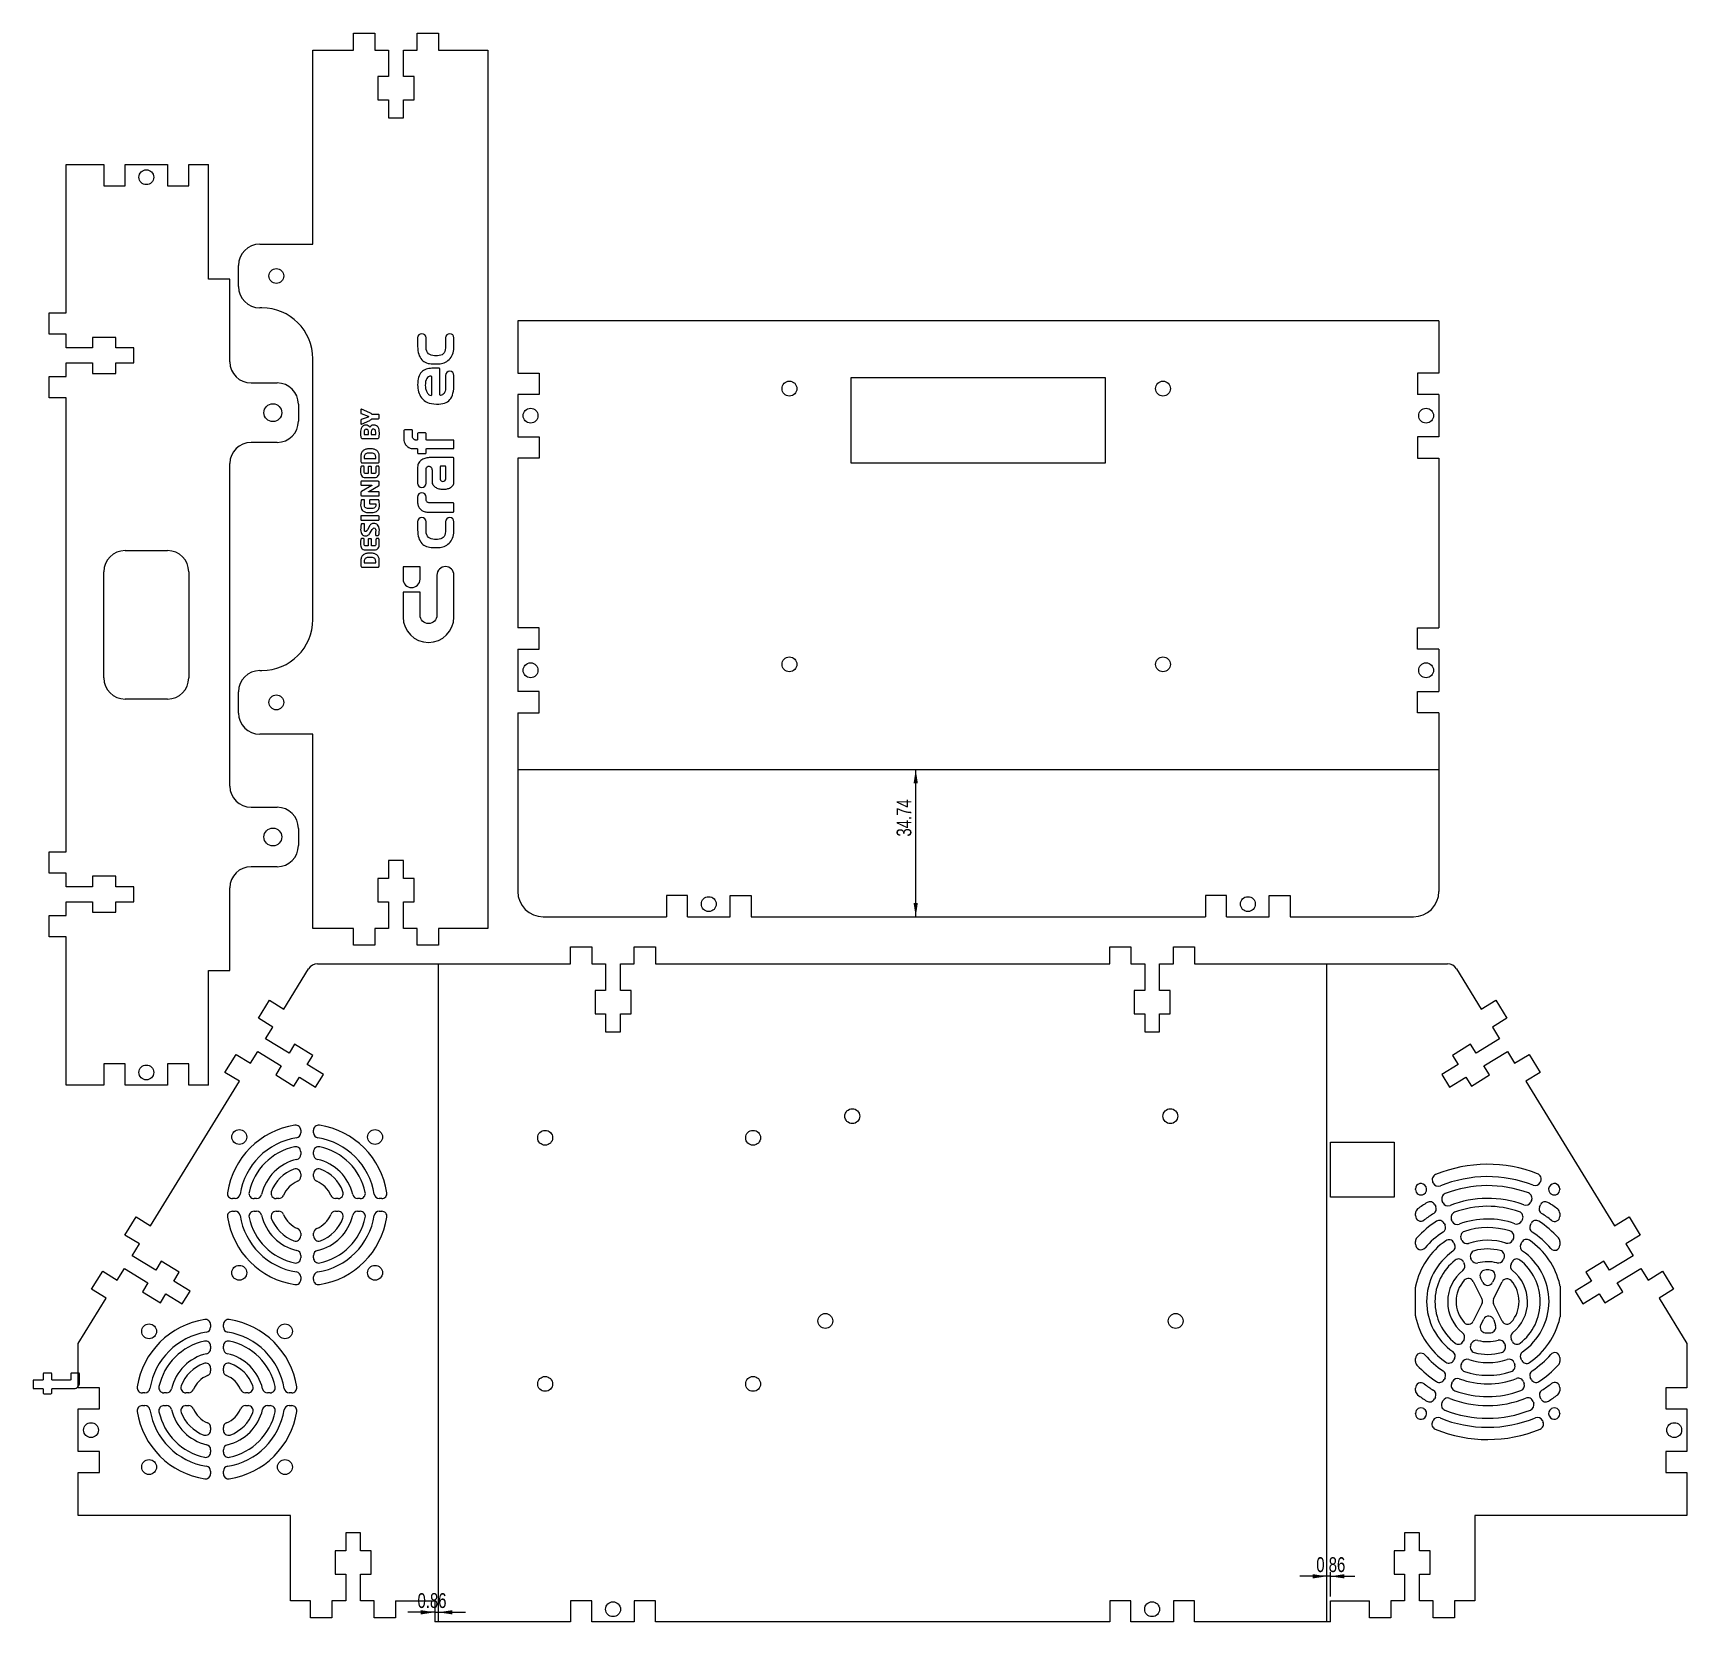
# Model space of a CAD drawing. Header units: millimetres. Extents: x -82 to 308, y -72 to 302.
import ezdxf

# ---------------------------------------------------------------- set-up
doc = ezdxf.new("R2010")
doc.units = ezdxf.units.MM
doc.layers.add('SLD-0', color=179, linetype='Continuous')
doc.styles.add('SLDTEXTSTYLE0', font='TXT', dxfattribs={"width": 0.75})
doc.dimstyles.new('SLDDIMSTYLE0', dxfattribs={"dimtxt": 3.5, "dimasz": 3.302, "dimexe": 0, "dimexo": 0.0625, "dimgap": 0.875, "dimtad": 1, "dimrnd": 1e-09, "dimzin": 12, "dimdsep": 46, "dimtxsty": 'SLDTEXTSTYLE0', "dimsah": 1, "dimcen": 0.09, "dimadec": 0, "dimazin": 3, "dimtfac": 1, "dimtofl": 0, "dimtmove": 0, "dimatfit": 3, "dimfxl": 0, "dimfrac": 2, "dimtolj": 1, "dimtzin": 12, "dimarcsym": 0})
doc.dimstyles.new('SLDDIMSTYLE1', dxfattribs={"dimtxt": 3.5, "dimasz": 3.302, "dimexe": 0, "dimexo": 0.0625, "dimgap": 0.875, "dimtad": 1, "dimrnd": 1e-09, "dimdsep": 46, "dimtxsty": 'SLDTEXTSTYLE0', "dimsah": 1, "dimcen": 0.09, "dimadec": 0, "dimazin": 2, "dimtfac": 1, "dimtmove": 0, "dimatfit": 0, "dimfxl": 0, "dimfrac": 2, "dimtolj": 1, "dimtzin": 12, "dimarcsym": 0})

msp = doc.modelspace()

# ---------------------------------------------------------------- blocks, each defined once
blk = doc.blocks.new('_D')
at = {"layer": 'SLD-0'}
blk.add_line((125.94, 94.12), (125.94, 128.86), dxfattribs=at)
for points in [[(125.94, 128.86), (125.43, 125.56), (126.44, 125.56)], [(125.94, 94.12), (126.44, 97.42), (125.43, 97.42)]]:
    blk.add_solid(points, dxfattribs=at)
at = {"layer": 'SLD-0', "insert": (121.42, 113.04), "char_height": 3.5, "attachment_point": 1, "rotation": 90, "style": 'SLDTEXTSTYLE0'}
blk.add_mtext('34.74', dxfattribs=at)
blk = doc.blocks.new('_D_1')
at = {"layer": 'SLD-0'}
for p, q in [((12.63, -69.79), (6.28, -69.79)), ((12.63, -69.79), (13.49, -69.79)), ((13.49, -69.79), (19.84, -69.79))]:
    blk.add_line(p, q, dxfattribs=at)
for points in [[(12.63, -69.79), (9.33, -69.28), (9.33, -70.29)], [(13.49, -69.79), (16.8, -70.29), (16.8, -69.28)]]:
    blk.add_solid(points, dxfattribs=at)
at = {"layer": 'SLD-0', "insert": (8.56, -65.27), "char_height": 3.5, "attachment_point": 1, "style": 'SLDTEXTSTYLE0'}
blk.add_mtext('0.86', dxfattribs=at)
blk = doc.blocks.new('_D_2')
at = {"layer": 'SLD-0'}
for p, q in [((222.77, -61.31), (216.42, -61.31)), ((223.63, -61.31), (222.77, -61.31)), ((223.63, -66.06), (223.63, -60.31)), ((223.63, -61.31), (229.36, -61.31))]:
    blk.add_line(p, q, dxfattribs=at)
for points in [[(222.77, -61.31), (219.47, -60.8), (219.47, -61.81)], [(223.63, -61.31), (226.94, -61.81), (226.94, -60.8)]]:
    blk.add_solid(points, dxfattribs=at)
at = {"layer": 'SLD-0', "insert": (220.31, -56.8), "char_height": 3.5, "attachment_point": 1, "style": 'SLDTEXTSTYLE0'}
blk.add_mtext('0.86', dxfattribs=at)

# ---------------------------------------------------------------- dimensions: what is measured, and where the dimension line sits
at = {"layer": 'SLD-0'}
dim = msp.add_linear_dim(base=(125.935, 128.862), p1=(87.188, 94.122), p2=(32.188, 128.862), angle=90, dimstyle='SLDDIMSTYLE0', dxfattribs=at)
dim.commit()
dim.dimension.update_dxf_attribs({"geometry": '_D', "text_midpoint": (125.935, 118.861), "dimtype": 160})
for base, p1, p2, picture, middle in [((222.774, -61.307), (223.634, -67.057), (222.774, -72.058), '_D_2', (224.833, -61.307)), ((13.494, -69.785), (12.634, -72.058), (13.494, -72.058), '_D_1', (13.088, -69.785))]:
    dim = msp.add_linear_dim(base=base, p1=p1, p2=p2, dimstyle='SLDDIMSTYLE1', dxfattribs=at)
    dim.commit()
    dim.dimension.update_dxf_attribs({"geometry": picture, "text_midpoint": middle, "dimtype": 160})

# ---------------------------------------------------------------- linework, layer by layer
at = {"layer": 'SLD-0', "color": 179, "linetype": 'Continuous', "lineweight": 25}
for p, q in [((-6.506, 302.411), (-1.506, 302.411)), ((-6.506, 298.411), (-6.506, 302.411)), ((-1.506, 302.411), (-1.506, 298.411)), ((8.494, 302.411), (13.494, 302.411)), ((8.494, 298.411), (8.494, 302.411)), ((13.494, 302.411), (13.494, 298.411)), ((-16.116, 298.411), (-6.506, 298.411)), ((-16.116, 252.661), (-16.116, 298.411)), ((-1.506, 298.411), (1.744, 298.411)), ((1.744, 298.411), (1.744, 292.161)), ((5.244, 298.411), (8.494, 298.411)), ((5.244, 292.161), (5.244, 298.411)), ((13.494, 298.411), (25.104, 298.411)), ((25.104, 298.411), (25.104, 91.411)), ((-0.756, 292.161), (-0.756, 286.661)), ((1.744, 292.161), (-0.756, 292.161)), ((7.744, 292.161), (5.244, 292.161)), ((7.744, 286.661), (7.744, 292.161)), ((-0.756, 286.661), (1.744, 286.661)), ((1.744, 286.661), (1.744, 282.411)), ((5.244, 286.661), (7.744, 286.661)), ((5.244, 282.411), (5.244, 286.661)), ((1.744, 282.411), (5.244, 282.411)), ((-74.236, 271.44), (-65.336, 271.44)), ((-74.236, 236.44), (-74.236, 271.44)), ((-65.336, 271.44), (-65.336, 266.44)), ((-60.336, 271.44), (-50.336, 271.44)), ((-60.336, 266.44), (-60.336, 271.44)), ((-50.336, 271.44), (-50.336, 266.44)), ((-45.336, 271.44), (-40.646, 271.44)), ((-45.336, 266.44), (-45.336, 271.44)), ((-40.646, 244.44), (-40.646, 271.44)), ((-65.336, 266.44), (-60.336, 266.44)), ((-50.336, 266.44), (-45.336, 266.44)), ((-28.616, 252.661), (-16.116, 252.661)), ((-33.616, 242.661), (-33.616, 247.661)), ((-35.646, 244.44), (-40.646, 244.44)), ((-35.646, 224.94), (-35.646, 244.44)), ((-78.236, 236.44), (-74.236, 236.44)), ((-78.236, 231.44), (-78.236, 236.44)), ((-28.116, 237.661), (-28.616, 237.661)), ((249.188, 234.622), (32.188, 234.622)), ((32.188, 234.622), (32.188, 222.232)), ((249.188, 234.622), (249.188, 222.232)), ((-74.236, 231.44), (-78.236, 231.44)), ((-74.236, 228.19), (-74.236, 231.44)), ((-67.986, 230.69), (-67.986, 228.19)), ((-62.486, 230.69), (-67.986, 230.69)), ((-62.486, 228.19), (-62.486, 230.69)), ((8.593, 230.552), (8.593, 228.574)), ((10.596, 228.246), (10.594, 230.552)), ((15.144, 230.552), (15.142, 228.246)), ((17.145, 228.262), (17.145, 230.552)), ((-67.986, 228.19), (-74.236, 228.19)), ((-58.236, 228.19), (-62.486, 228.19)), ((-58.236, 224.69), (-58.236, 228.19)), ((13.288, 226.358), (12.582, 226.358)), ((-74.236, 224.69), (-67.986, 224.69)), ((-74.236, 221.44), (-74.236, 224.69)), ((-67.986, 224.69), (-67.986, 222.19)), ((-67.986, 222.19), (-62.486, 222.19)), ((-62.486, 224.69), (-58.236, 224.69)), ((-62.486, 222.19), (-62.486, 224.69)), ((-16.116, 164.161), (-16.116, 225.661)), ((13.665, 223.404), (11.958, 223.404)), ((12.204, 224.438), (13.583, 224.438)), ((13.829, 217.167), (13.829, 223.24)), ((32.188, 222.232), (37.188, 222.232)), ((37.188, 222.232), (37.188, 217.232)), ((244.188, 222.232), (244.188, 217.232)), ((249.188, 222.232), (244.188, 222.232)), ((-78.236, 221.44), (-74.236, 221.44)), ((-78.236, 216.44), (-78.236, 221.44)), ((-30.646, 219.94), (-24.516, 219.94)), ((11.909, 217.167), (11.909, 221.385)), ((15.142, 221.651), (15.142, 218.677)), ((17.145, 221.7), (17.141, 221.7)), ((17.145, 219.809), (17.145, 221.7)), ((170.688, 221.122), (110.688, 221.122)), ((110.688, 221.122), (110.688, 201.122)), ((170.688, 201.122), (170.688, 221.122)), ((-74.236, 216.44), (-78.236, 216.44)), ((-74.236, 109.44), (-74.236, 216.44)), ((-19.516, 214.94), (-19.516, 210.94)), ((37.188, 217.232), (32.188, 217.232)), ((32.188, 217.232), (32.188, 207.232)), ((249.188, 217.232), (244.188, 217.232)), ((249.188, 217.232), (249.188, 207.232)), ((-4.788, 213.654), (-4.788, 212.831)), ((-4.788, 211.184), (-4.788, 210.361)), ((-4.697, 212.716), (-3.073, 212.099)), ((-3.073, 211.916), (-4.697, 211.298)), ((-2.661, 212.922), (-4.651, 213.791)), ((-4.651, 210.269), (-2.661, 211.138)), ((-0.626, 212.533), (-2.227, 212.533)), ((-2.227, 211.527), (-0.626, 211.527)), ((-0.488, 211.664), (-0.488, 212.396)), ((-4.399, 206.838), (-0.877, 206.838)), ((-4.011, 207.776), (-3.004, 207.776)), ((-3.53, 209.995), (-3.645, 209.995)), ((-3.553, 209.011), (-3.553, 209.034)), ((-3.462, 209.011), (-3.553, 209.011)), ((-3.004, 207.776), (-3.004, 208.416)), ((-2.341, 208.439), (-2.341, 207.799)), ((-2.341, 207.799), (-1.266, 207.799)), ((-1.723, 209.995), (-1.815, 209.995)), ((-1.815, 209.034), (-1.815, 209.057)), ((-1.769, 209.034), (-1.815, 209.034)), ((-1.723, 210.018), (-1.723, 209.995)), ((5.376, 208.73), (5.376, 206.383)), ((7.215, 208.894), (5.54, 208.894)), ((7.379, 207.154), (7.379, 208.763)), ((8.593, 208.008), (8.593, 206.662)), ((10.432, 208.172), (8.757, 208.172)), ((10.596, 206.662), (10.596, 208.008)), ((32.188, 207.232), (37.188, 207.232)), ((37.188, 207.232), (37.188, 202.232)), ((244.188, 207.232), (244.188, 202.232)), ((249.188, 207.232), (244.188, 207.232)), ((-24.516, 205.94), (-30.646, 205.94)), ((-2.272, 203.408), (-3.004, 203.408)), ((-2.272, 204.391), (-2.981, 204.391)), ((7.395, 204.495), (8.429, 204.495)), ((8.429, 206.498), (8.084, 206.498)), ((8.593, 204.331), (8.593, 203.461)), ((8.757, 203.297), (10.432, 203.297)), ((10.596, 203.461), (10.596, 204.331)), ((16.981, 206.498), (10.76, 206.498)), ((10.76, 204.495), (16.981, 204.495)), ((17.145, 204.66), (17.145, 206.334)), ((-35.646, 124.94), (-35.646, 200.94)), ((-4.148, 200.32), (-4.674, 200.32)), ((-4.537, 201.143), (-0.717, 201.143)), ((-4.011, 199.016), (-4.011, 200.183)), ((-3.988, 202.127), (-1.289, 202.127)), ((-3.073, 200.114), (-3.073, 198.627)), ((-2.387, 200.251), (-2.936, 200.251)), ((-2.25, 198.627), (-2.25, 200.114)), ((-1.22, 200.183), (-1.22, 199.016)), ((-0.557, 200.32), (-1.083, 200.32)), ((8.593, 200.08), (8.593, 196.293)), ((10.594, 196.293), (10.596, 199.768)), ((16.981, 202.362), (11.564, 202.362)), ((11.974, 199.424), (11.974, 196.683)), ((13.911, 200.195), (13.911, 197.274)), ((15.06, 200.359), (14.075, 200.359)), ((15.224, 197.372), (15.224, 200.195)), ((17.145, 196.469), (17.145, 202.198)), ((37.188, 202.232), (32.188, 202.232)), ((32.188, 202.232), (32.188, 162.232)), ((110.688, 201.122), (170.688, 201.122)), ((244.188, 202.232), (249.188, 202.232)), ((249.188, 202.232), (249.188, 162.232)), ((-4.765, 196.66), (-4.765, 195.974)), ((-0.717, 196.798), (-4.674, 196.798)), ((-4.674, 195.837), (-2.227, 195.837)), ((-2.227, 195.768), (-4.605, 194.396)), ((-3.622, 197.667), (-1.701, 197.667)), ((-3.073, 198.627), (-3.599, 198.627)), ((-2.936, 194.35), (-0.649, 195.677)), ((-1.632, 198.627), (-2.25, 198.627)), ((-0.488, 195.974), (-0.488, 196.546)), ((-4.788, 194.144), (-4.788, 193.55)), ((-3.988, 192.429), (-4.605, 192.429)), ((-4.56, 193.321), (-0.603, 193.321)), ((-3.919, 192.338), (-3.919, 192.36)), ((-0.603, 194.282), (-2.936, 194.282)), ((-2.753, 192.292), (-2.753, 191.56)), ((-0.671, 192.429), (-2.615, 192.429)), ((-2.615, 191.468), (-1.289, 191.468)), ((-0.466, 193.458), (-0.466, 194.144)), ((8.593, 193.069), (8.593, 191.693)), ((10.596, 192.35), (10.594, 193.069)), ((16.981, 191.693), (11.318, 191.693)), ((17.145, 189.691), (17.145, 191.529)), ((-4.811, 188.518), (-4.811, 187.74)), ((-0.626, 188.632), (-4.697, 188.632)), ((-4.697, 187.626), (-0.626, 187.626)), ((-2.25, 190.371), (-2.981, 190.371)), ((-2.959, 189.387), (-2.25, 189.387)), ((-0.488, 187.718), (-0.488, 188.495)), ((8.593, 187.199), (8.593, 185.292)), ((10.596, 184.963), (10.594, 187.199)), ((10.743, 189.526), (16.981, 189.526)), ((15.144, 187.199), (15.142, 184.963)), ((17.145, 184.98), (17.145, 187.199)), ((-4.148, 183.257), (-4.674, 183.257)), ((-3.988, 186.734), (-4.582, 186.734)), ((-3.896, 186.62), (-3.896, 186.643)), ((-2.867, 186.071), (-3.256, 185.339)), ((-2.387, 183.189), (-2.936, 183.189)), ((-2.593, 184.607), (-2.112, 185.407)), ((-1.358, 184.149), (-1.358, 184.127)), ((-1.243, 184.035), (-0.671, 184.035)), ((-0.557, 183.257), (-1.083, 183.257)), ((-60.336, 180.44), (-50.336, 180.44)), ((-4.011, 181.954), (-4.011, 183.12)), ((-3.622, 180.604), (-1.701, 180.604)), ((-3.073, 181.565), (-3.599, 181.565)), ((-3.073, 183.052), (-3.073, 181.565)), ((-2.272, 179.804), (-2.981, 179.804)), ((-2.25, 181.565), (-2.25, 183.052)), ((-1.632, 181.565), (-2.25, 181.565)), ((-1.22, 183.12), (-1.22, 181.954)), ((12.204, 181.156), (13.583, 181.156)), ((13.288, 183.076), (12.582, 183.076)), ((-65.336, 150.44), (-65.336, 175.44)), ((-45.336, 175.44), (-45.336, 150.44)), ((-4.537, 176.556), (-0.717, 176.556)), ((-3.988, 177.54), (-1.289, 177.54)), ((-2.272, 178.82), (-3.004, 178.82)), ((5.164, 176.633), (5.164, 173.719)), ((9.156, 176.633), (5.164, 176.633)), ((9.156, 173.719), (9.156, 176.633)), ((13.147, 174.672), (13.147, 165.2)), ((17.139, 164.922), (17.139, 174.672)), ((5.164, 170.608), (5.164, 165.178)), ((9.156, 170.608), (5.164, 170.608)), ((9.156, 165.361), (9.156, 170.608)), ((5.164, 165.178), (5.178, 165.178)), ((13.147, 165.2), (13.132, 165.2)), ((37.188, 162.232), (32.188, 162.232)), ((37.188, 157.232), (37.188, 162.232)), ((244.188, 157.232), (244.188, 162.232)), ((244.188, 162.232), (249.188, 162.232)), ((32.188, 157.232), (37.188, 157.232)), ((32.188, 157.232), (32.188, 147.232)), ((249.188, 157.232), (244.188, 157.232)), ((249.188, 157.232), (249.188, 147.232)), ((-28.616, 152.161), (-28.116, 152.161)), ((-50.336, 145.44), (-60.336, 145.44)), ((-33.616, 142.161), (-33.616, 147.161)), ((37.188, 147.232), (32.188, 147.232)), ((37.188, 142.232), (37.188, 147.232)), ((244.188, 142.232), (244.188, 147.232)), ((244.188, 147.232), (249.188, 147.232)), ((32.188, 142.232), (37.188, 142.232)), ((32.188, 142.232), (32.188, 100.122)), ((249.188, 142.232), (244.188, 142.232)), ((249.188, 142.232), (249.188, 100.122)), ((-16.116, 137.161), (-28.616, 137.161)), ((-16.116, 91.411), (-16.116, 137.161)), ((-30.646, 119.94), (-24.516, 119.94)), ((-19.516, 114.94), (-19.516, 110.94)), ((-78.236, 109.44), (-74.236, 109.44)), ((-78.236, 104.44), (-78.236, 109.44)), ((-24.516, 105.94), (-30.646, 105.94)), ((1.744, 107.411), (1.744, 103.161)), ((5.244, 107.411), (1.744, 107.411)), ((5.244, 103.161), (5.244, 107.411)), ((-74.236, 104.44), (-78.236, 104.44)), ((-74.236, 101.19), (-74.236, 104.44)), ((-67.986, 103.69), (-67.986, 101.19)), ((-62.486, 103.69), (-67.986, 103.69)), ((-62.486, 101.19), (-62.486, 103.69)), ((-0.756, 103.161), (-0.756, 97.661)), ((1.744, 103.161), (-0.756, 103.161)), ((7.744, 103.161), (5.244, 103.161)), ((7.744, 97.661), (7.744, 103.161)), ((-67.986, 101.19), (-74.236, 101.19)), ((-74.236, 97.69), (-67.986, 97.69)), ((-74.236, 94.44), (-74.236, 97.69)), ((-67.986, 97.69), (-67.986, 95.19)), ((-58.236, 101.19), (-62.486, 101.19)), ((-62.486, 97.69), (-58.236, 97.69)), ((-62.486, 95.19), (-62.486, 97.69)), ((-58.236, 97.69), (-58.236, 101.19)), ((-35.646, 81.44), (-35.646, 100.94)), ((-0.756, 97.661), (1.744, 97.661)), ((1.744, 97.661), (1.744, 91.411)), ((5.244, 97.661), (7.744, 97.661)), ((5.244, 91.411), (5.244, 97.661)), ((67.188, 99.122), (67.188, 94.122)), ((72.188, 99.122), (67.188, 99.122)), ((72.188, 94.122), (72.188, 99.122)), ((82.188, 94.122), (82.188, 99.122)), ((82.188, 99.122), (87.188, 99.122)), ((87.188, 99.122), (87.188, 94.122)), ((194.188, 99.122), (194.188, 94.122)), ((199.188, 99.122), (194.188, 99.122)), ((199.188, 94.122), (199.188, 99.122)), ((209.188, 94.122), (209.188, 99.122)), ((209.188, 99.122), (214.188, 99.122)), ((214.188, 99.122), (214.188, 94.122)), ((-78.236, 94.44), (-74.236, 94.44)), ((-78.236, 89.44), (-78.236, 94.44)), ((-67.986, 95.19), (-62.486, 95.19)), ((38.188, 94.122), (67.188, 94.122)), ((72.188, 94.122), (82.188, 94.122)), ((87.188, 94.122), (194.188, 94.122)), ((199.188, 94.122), (209.188, 94.122)), ((214.188, 94.122), (243.188, 94.122)), ((-6.506, 91.411), (-16.116, 91.411)), ((-6.506, 87.411), (-6.506, 91.411)), ((-1.506, 91.411), (-1.506, 87.411)), ((1.744, 91.411), (-1.506, 91.411)), ((8.494, 91.411), (5.244, 91.411)), ((8.494, 87.411), (8.494, 91.411)), ((25.104, 91.411), (13.494, 91.411)), ((13.494, 91.411), (13.494, 87.411)), ((-74.236, 89.44), (-78.236, 89.44)), ((-74.236, 54.44), (-74.236, 89.44)), ((-1.506, 87.411), (-6.506, 87.411)), ((13.494, 87.411), (8.494, 87.411)), ((44.634, 87.041), (49.634, 87.041)), ((44.634, 83.041), (44.634, 87.041)), ((49.634, 87.041), (49.634, 83.041)), ((59.634, 87.041), (64.634, 87.041)), ((59.634, 83.041), (59.634, 87.041)), ((64.634, 87.041), (64.634, 83.041)), ((171.634, 87.041), (176.634, 87.041)), ((171.634, 83.041), (171.634, 87.041)), ((176.634, 87.041), (176.634, 83.041)), ((186.634, 87.041), (191.634, 87.041)), ((186.634, 83.041), (186.634, 87.041)), ((191.634, 87.041), (191.634, 83.041)), ((-22.914, 72.393), (-17.098, 81.851)), ((-14.969, 83.041), (44.634, 83.041)), ((49.634, 83.041), (52.884, 83.041)), ((52.884, 83.041), (52.884, 76.791)), ((56.384, 83.041), (59.634, 83.041)), ((56.384, 76.791), (56.384, 83.041)), ((64.634, 83.041), (171.634, 83.041)), ((176.634, 83.041), (179.884, 83.041)), ((179.884, 83.041), (179.884, 76.791)), ((183.384, 83.041), (186.634, 83.041)), ((183.384, 76.791), (183.384, 83.041)), ((191.634, 83.041), (251.236, 83.041)), ((253.366, 81.851), (259.181, 72.393)), ((-40.646, 54.44), (-40.646, 81.44)), ((-40.646, 81.44), (-35.646, 81.44)), ((-28.94, 70.23), (-26.321, 74.489)), ((-26.321, 74.489), (-22.914, 72.393)), ((50.384, 76.791), (50.384, 71.291)), ((52.884, 76.791), (50.384, 76.791)), ((58.884, 76.791), (56.384, 76.791)), ((58.884, 71.291), (58.884, 76.791)), ((177.384, 76.791), (177.384, 71.291)), ((179.884, 76.791), (177.384, 76.791)), ((185.884, 76.791), (183.384, 76.791)), ((185.884, 71.291), (185.884, 76.791)), ((259.181, 72.393), (262.589, 74.489)), ((262.589, 74.489), (265.208, 70.23)), ((-25.533, 68.134), (-28.94, 70.23)), ((50.384, 71.291), (52.884, 71.291)), ((52.884, 71.291), (52.884, 67.041)), ((56.384, 71.291), (58.884, 71.291)), ((56.384, 67.041), (56.384, 71.291)), ((177.384, 71.291), (179.884, 71.291)), ((179.884, 71.291), (179.884, 67.041)), ((183.384, 71.291), (185.884, 71.291)), ((183.384, 67.041), (183.384, 71.291)), ((265.208, 70.23), (261.8, 68.134)), ((-27.235, 65.366), (-25.533, 68.134)), ((52.884, 67.041), (56.384, 67.041)), ((179.884, 67.041), (183.384, 67.041)), ((261.8, 68.134), (263.503, 65.366)), ((-30.771, 59.616), (-29.069, 62.384)), ((-29.069, 62.384), (-23.532, 58.98)), ((-21.698, 61.961), (-27.235, 65.366)), ((-20.389, 64.091), (-21.698, 61.961)), ((-16.13, 61.472), (-20.389, 64.091)), ((256.656, 64.091), (252.397, 61.472)), ((257.966, 61.961), (256.656, 64.091)), ((263.503, 65.366), (257.966, 61.961)), ((259.799, 58.98), (265.336, 62.384)), ((265.336, 62.384), (267.038, 59.616)), ((-65.336, 59.44), (-65.336, 54.44)), ((-60.336, 59.44), (-65.336, 59.44)), ((-60.336, 54.44), (-60.336, 59.44)), ((-50.336, 59.44), (-50.336, 54.44)), ((-45.336, 59.44), (-50.336, 59.44)), ((-45.336, 54.44), (-45.336, 59.44)), ((-36.798, 57.452), (-34.178, 61.711)), ((-34.178, 61.711), (-30.771, 59.616)), ((-23.532, 58.98), (-24.841, 56.85)), ((-17.439, 59.342), (-16.13, 61.472)), ((-13.606, 56.985), (-17.439, 59.342)), ((253.707, 59.342), (249.873, 56.985)), ((252.397, 61.472), (253.707, 59.342)), ((261.109, 56.85), (259.799, 58.98)), ((267.038, 59.616), (270.446, 61.711)), ((270.446, 61.711), (273.065, 57.452)), ((-54.343, 21.283), (-33.39, 55.357)), ((-33.39, 55.357), (-36.798, 57.452)), ((-24.841, 56.85), (-20.582, 54.231)), ((-20.582, 54.231), (-19.273, 56.361)), ((-19.273, 56.361), (-15.439, 54.003)), ((-15.439, 54.003), (-13.606, 56.985)), ((249.873, 56.985), (251.707, 54.003)), ((251.707, 54.003), (255.54, 56.361)), ((255.54, 56.361), (256.849, 54.231)), ((256.849, 54.231), (261.109, 56.85)), ((273.065, 57.452), (269.657, 55.357)), ((269.657, 55.357), (290.61, 21.283)), ((-65.336, 54.44), (-74.236, 54.44)), ((-50.336, 54.44), (-60.336, 54.44)), ((-40.646, 54.44), (-45.336, 54.44)), ((-18.939, 43.824), (-18.939, 43.217)), ((-15.939, 43.217), (-15.939, 43.824)), ((223.634, 41.041), (238.634, 41.041)), ((223.634, 28.041), (223.634, 41.041)), ((238.634, 41.041), (238.634, 28.041)), ((-18.939, 38.742), (-18.939, 38.127)), ((-15.939, 38.127), (-15.939, 38.742)), ((-18.939, 33.548), (-18.939, 32.905)), ((-15.939, 32.905), (-15.939, 33.548)), ((247.879, 31.336), (247.756, 31.584)), ((273.17, 31.783), (273.05, 31.533)), ((-34.426, 27.73), (-35.033, 27.73)), ((-29.337, 27.73), (-29.951, 27.73)), ((-24.114, 27.73), (-24.757, 27.73)), ((-10.122, 27.73), (-10.765, 27.73)), ((-4.927, 27.73), (-5.542, 27.73)), ((0.155, 27.73), (-0.453, 27.73)), ((238.634, 28.041), (223.634, 28.041)), ((243.682, 29.854), (243.682, 29.983)), ((246.118, 30.557), (246.168, 30.457)), ((275.192, 30.457), (275.241, 30.557)), ((277.678, 29.983), (277.678, 29.854)), ((-35.033, 24.73), (-34.426, 24.73)), ((-29.951, 24.73), (-29.337, 24.73)), ((-24.757, 24.73), (-24.114, 24.73)), ((-10.765, 24.73), (-10.122, 24.73)), ((-5.542, 24.73), (-4.927, 24.73)), ((-0.453, 24.73), (0.155, 24.73)), ((243.682, 23.7), (243.682, 24.238)), ((248.259, 26.263), (248.451, 25.878)), ((250.167, 26.748), (249.999, 27.086)), ((271.009, 27.246), (270.847, 26.905)), ((272.922, 25.784), (273.186, 26.313)), ((277.682, 24.275), (277.682, 23.531)), ((-60.369, 19.119), (-57.75, 23.379)), ((-57.75, 23.379), (-54.343, 21.283)), ((-18.939, 19.555), (-18.939, 18.912)), ((-15.939, 18.912), (-15.939, 19.555)), ((250.456, 21.859), (250.648, 21.473)), ((252.361, 22.35), (252.192, 22.688)), ((268.898, 22.811), (268.735, 22.47)), ((270.725, 21.379), (270.99, 21.909)), ((290.61, 21.283), (294.017, 23.379)), ((294.017, 23.379), (296.636, 19.119)), ((-56.962, 17.024), (-60.369, 19.119)), ((-58.664, 14.256), (-56.962, 17.024)), ((243.682, 16.956), (243.682, 17.605)), ((252.721, 17.316), (252.908, 16.941)), ((254.616, 17.826), (254.452, 18.157)), ((266.738, 18.273), (266.576, 17.933)), ((268.488, 16.893), (268.754, 17.426)), ((277.682, 17.632), (277.682, 16.732)), ((296.636, 19.119), (293.229, 17.024)), ((293.229, 17.024), (294.931, 14.256)), ((-53.127, 10.851), (-58.664, 14.256)), ((-51.818, 12.981), (-53.127, 10.851)), ((-47.558, 10.361), (-51.818, 12.981)), ((-18.939, 14.332), (-18.939, 13.718)), ((-15.939, 13.718), (-15.939, 14.332)), ((254.987, 12.772), (255.182, 12.381)), ((256.902, 13.243), (256.73, 13.587)), ((264.53, 13.636), (264.365, 13.289)), ((266.192, 12.288), (266.46, 12.826)), ((288.085, 12.981), (283.826, 10.361)), ((289.394, 10.851), (288.085, 12.981)), ((294.931, 14.256), (289.394, 10.851)), ((-68.226, 6.342), (-65.607, 10.601)), ((-65.607, 10.601), (-62.2, 8.506)), ((-62.2, 8.506), (-60.497, 11.274)), ((-60.497, 11.274), (-54.96, 7.87)), ((-54.96, 7.87), (-56.27, 5.74)), ((-48.868, 8.232), (-47.558, 10.361)), ((-45.035, 5.875), (-48.868, 8.232)), ((-18.939, 9.243), (-18.939, 8.636)), ((-15.939, 8.636), (-15.939, 9.243)), ((257.285, 8.164), (259.335, 4.053)), ((259.531, 7.971), (259.012, 9.012)), ((262.339, 9.035), (261.843, 7.992)), ((262.085, 4.053), (264.113, 8.12)), ((285.135, 8.232), (281.302, 5.875)), ((283.826, 10.361), (285.135, 8.232)), ((291.228, 7.87), (296.765, 11.274)), ((292.537, 5.74), (291.228, 7.87)), ((296.765, 11.274), (298.467, 8.506)), ((298.467, 8.506), (301.874, 10.601)), ((301.874, 10.601), (304.493, 6.342)), ((-71.366, -6.401), (-64.819, 4.247)), ((-64.819, 4.247), (-68.226, 6.342)), ((-56.27, 5.74), (-52.011, 3.121)), ((-52.011, 3.121), (-50.701, 5.25)), ((-50.701, 5.25), (-46.868, 2.893)), ((-46.868, 2.893), (-45.035, 5.875)), ((243.682, 0.124), (243.682, 6.834)), ((277.732, 7.112), (277.732, -0.154)), ((281.302, 5.875), (283.135, 2.893)), ((283.135, 2.893), (286.968, 5.25)), ((286.968, 5.25), (288.278, 3.121)), ((288.278, 3.121), (292.537, 5.74)), ((304.493, 6.342), (301.086, 4.247)), ((301.086, 4.247), (307.634, -6.401)), ((259.335, 2.905), (257.285, -1.206)), ((264.113, -1.162), (262.085, 2.905)), ((-40.175, -1.967), (-40.175, -2.574)), ((-37.175, -2.574), (-37.175, -1.967)), ((259.066, -2.058), (259.748, -0.69)), ((262.126, -0.879), (262.55, -2.231)), ((-71.366, -16.851), (-71.366, -6.401)), ((-40.175, -7.049), (-40.175, -7.663)), ((-37.175, -7.663), (-37.175, -7.049)), ((255.141, -5.504), (254.946, -5.895)), ((256.716, -6.771), (256.911, -6.379)), ((264.696, -6.503), (264.83, -6.91)), ((266.501, -5.95), (266.232, -5.411)), ((307.634, -6.401), (307.634, -16.851)), ((243.682, -10.647), (243.682, -9.999)), ((252.908, -9.983), (252.721, -10.357)), ((254.487, -11.241), (254.675, -10.864)), ((266.927, -10.988), (267.066, -11.39)), ((268.754, -10.467), (268.488, -9.935)), ((277.682, -9.774), (277.682, -10.674)), ((-82.012, -15.231), (-82.012, -16.905)), ((-79.797, -15.067), (-81.848, -15.067)), ((-79.632, -13.557), (-79.632, -14.902)), ((-77.794, -13.392), (-79.468, -13.392)), ((-77.63, -14.902), (-77.63, -13.557)), ((-73.248, -15.067), (-77.466, -15.067)), ((-73.083, -13.524), (-73.083, -14.902)), ((-71.245, -13.392), (-72.919, -13.392)), ((-71.081, -15.625), (-71.081, -13.557)), ((-40.175, -12.243), (-40.175, -12.886)), ((-37.175, -12.886), (-37.175, -12.243)), ((250.648, -14.515), (250.456, -14.9)), ((252.227, -15.774), (252.419, -15.388)), ((269.16, -15.494), (269.297, -15.899)), ((270.99, -14.951), (270.725, -14.421)), ((-81.848, -17.069), (-79.797, -17.069)), ((-79.632, -17.233), (-79.632, -18.103)), ((-79.468, -18.267), (-77.794, -18.267)), ((-77.63, -18.103), (-77.63, -17.233)), ((-77.466, -17.069), (-72.345, -17.069)), ((-66.366, -16.851), (-71.366, -16.851)), ((-66.366, -21.851), (-66.366, -16.851)), ((-55.662, -18.061), (-56.269, -18.061)), ((-50.572, -18.061), (-51.187, -18.061)), ((-45.349, -18.061), (-45.993, -18.061)), ((-31.357, -18.061), (-32, -18.061)), ((-26.163, -18.061), (-26.777, -18.061)), ((-21.081, -18.061), (-21.688, -18.061)), ((243.682, -17.515), (243.682, -16.977)), ((248.361, -19.101), (248.169, -19.485)), ((273.276, -19.536), (273.012, -19.006)), ((277.682, -16.809), (277.682, -17.553)), ((302.634, -16.851), (302.634, -21.851)), ((307.634, -16.851), (302.634, -16.851)), ((-71.366, -21.851), (-66.366, -21.851)), ((-71.366, -31.851), (-71.366, -21.851)), ((-56.269, -21.061), (-55.662, -21.061)), ((-51.187, -21.061), (-50.572, -21.061)), ((-45.993, -21.061), (-45.349, -21.061)), ((-32, -21.061), (-31.357, -21.061)), ((-26.777, -21.061), (-26.163, -21.061)), ((-21.688, -21.061), (-21.081, -21.061)), ((243.682, -23.025), (243.682, -22.896)), ((249.935, -20.369), (250.127, -19.984)), ((271.39, -20.108), (271.528, -20.514)), ((277.678, -22.896), (277.678, -23.025)), ((302.634, -21.851), (307.634, -21.851)), ((307.634, -21.851), (307.634, -31.851)), ((-40.175, -26.235), (-40.175, -26.879)), ((-37.175, -26.879), (-37.175, -26.235)), ((246.168, -23.499), (246.118, -23.599)), ((247.69, -24.871), (247.827, -24.596)), ((273.595, -24.621), (273.722, -24.9)), ((275.241, -23.599), (275.192, -23.499)), ((-66.366, -31.851), (-71.366, -31.851)), ((-66.366, -36.851), (-66.366, -31.851)), ((-40.175, -31.458), (-40.175, -32.073)), ((-37.175, -32.073), (-37.175, -31.458)), ((302.634, -31.851), (302.634, -36.851)), ((307.634, -31.851), (302.634, -31.851)), ((-71.366, -36.851), (-66.366, -36.851)), ((-71.366, -46.961), (-71.366, -36.851)), ((-40.175, -36.548), (-40.175, -37.155)), ((-37.175, -37.155), (-37.175, -36.548)), ((302.634, -36.851), (307.634, -36.851)), ((307.634, -36.851), (307.634, -46.961)), ((-21.366, -46.961), (-71.366, -46.961)), ((-21.366, -67.057), (-21.366, -46.961)), ((257.634, -46.961), (257.634, -67.057)), ((307.634, -46.961), (257.634, -46.961)), ((-8.366, -51.057), (-8.366, -55.307)), ((-4.866, -51.057), (-8.366, -51.057)), ((-4.866, -55.307), (-4.866, -51.057)), ((241.134, -51.057), (241.134, -55.307)), ((244.634, -51.057), (241.134, -51.057)), ((244.634, -55.307), (244.634, -51.057)), ((-10.866, -55.307), (-10.866, -60.807)), ((-8.366, -55.307), (-10.866, -55.307)), ((-2.366, -55.307), (-4.866, -55.307)), ((-2.366, -60.807), (-2.366, -55.307)), ((238.634, -55.307), (238.634, -60.807)), ((241.134, -55.307), (238.634, -55.307)), ((247.134, -55.307), (244.634, -55.307)), ((247.134, -60.807), (247.134, -55.307)), ((-10.866, -60.807), (-8.366, -60.807)), ((-8.366, -60.807), (-8.366, -67.057)), ((-4.866, -60.807), (-2.366, -60.807)), ((-4.866, -67.057), (-4.866, -60.807)), ((238.634, -60.807), (241.134, -60.807)), ((241.134, -60.807), (241.134, -67.057)), ((244.634, -60.807), (247.134, -60.807)), ((244.634, -67.057), (244.634, -60.807)), ((-16.616, -67.057), (-21.366, -67.057)), ((-16.616, -71.057), (-16.616, -67.057)), ((-11.616, -67.057), (-11.616, -71.057)), ((-8.366, -67.057), (-11.616, -67.057)), ((-1.616, -67.057), (-4.866, -67.057)), ((-1.616, -71.057), (-1.616, -67.057)), ((3.384, -67.057), (3.384, -71.057)), ((3.384, -67.057), (12.634, -67.057)), ((12.634, -67.057), (12.634, -72.058)), ((44.634, -67.058), (44.634, -72.058)), ((49.634, -67.058), (44.634, -67.058)), ((49.634, -72.058), (49.634, -67.058)), ((59.634, -67.058), (59.634, -72.058)), ((64.634, -67.058), (59.634, -67.058)), ((64.634, -72.058), (64.634, -67.058)), ((171.634, -67.058), (171.634, -72.058)), ((176.634, -67.058), (171.634, -67.058)), ((176.634, -72.058), (176.634, -67.058)), ((186.634, -67.058), (186.634, -72.058)), ((191.634, -67.058), (186.634, -67.058)), ((191.634, -72.058), (191.634, -67.058)), ((223.634, -72.058), (223.634, -67.057)), ((223.634, -67.057), (232.884, -67.057)), ((232.884, -71.057), (232.884, -67.057)), ((237.884, -67.057), (237.884, -71.057)), ((241.134, -67.057), (237.884, -67.057)), ((247.884, -67.057), (244.634, -67.057)), ((247.884, -71.057), (247.884, -67.057)), ((252.884, -67.057), (252.884, -71.057)), ((257.634, -67.057), (252.884, -67.057)), ((-11.616, -71.057), (-16.616, -71.057)), ((3.384, -71.057), (-1.616, -71.057)), ((44.634, -72.058), (12.634, -72.058)), ((59.634, -72.058), (49.634, -72.058)), ((171.634, -72.058), (64.634, -72.058)), ((186.634, -72.058), (176.634, -72.058)), ((223.634, -72.058), (191.634, -72.058)), ((237.884, -71.057), (232.884, -71.057)), ((252.884, -71.057), (247.884, -71.057))]:
    msp.add_line(p, q, dxfattribs=at)
at = {"layer": 'SLD-0'}
for p, q in [((32.188, 128.862), (249.188, 128.862)), ((13.494, -72.058), (13.494, 83.041)), ((222.774, -72.058), (222.774, 83.041))]:
    msp.add_line(p, q, dxfattribs=at)
at = {"layer": 'SLD-0', "color": 179, "linetype": 'Continuous', "lineweight": 25}
for centre, radius in [((-55.336, 268.44), 1.75), ((-24.698, 245.161), 1.75), ((96.188, 218.622), 1.75), ((184.188, 218.622), 1.75), ((-25.516, 212.94), 2.1), ((35.188, 212.232), 1.75), ((246.188, 212.232), 1.75), ((35.188, 152.232), 1.75), ((96.188, 153.622), 1.75), ((184.188, 153.622), 1.75), ((246.188, 152.232), 1.75), ((-24.698, 144.661), 1.75), ((-25.516, 112.94), 2.1), ((77.188, 97.122), 1.75), ((204.188, 97.122), 1.75), ((-55.336, 57.44), 1.75), ((110.984, 47.142), 1.75), ((185.914, 47.142), 1.75), ((-33.439, 42.23), 1.75), ((-1.439, 42.23), 1.75), ((38.634, 42.042), 1.75), ((87.634, 42.042), 1.75), ((-33.439, 10.23), 1.75), ((-1.439, 10.23), 1.75), ((104.634, -1.118), 1.75), ((187.184, -1.118), 1.75), ((-54.675, -3.561), 1.75), ((-22.675, -3.561), 1.75), ((38.634, -15.958), 1.75), ((87.634, -15.958), 1.75), ((-68.366, -26.851), 1.75), ((304.634, -26.851), 1.75), ((-54.675, -35.561), 1.75), ((-22.675, -35.561), 1.75), ((54.634, -69.058), 1.75), ((181.634, -69.058), 1.75)]:
    msp.add_circle(centre, radius, dxfattribs=at)
for centre, radius, start, end in [((-28.616, 247.661), 5, 90, 180), ((-28.616, 242.661), 5, 180, 270), ((-28.116, 225.661), 12, 0, 90), ((-30.646, 224.94), 5, 180, 270), ((-24.516, 214.94), 5, 0, 90), ((-24.516, 210.94), 5, 270, 0), ((-30.646, 200.94), 5, 90, 180), ((-60.336, 175.44), 5, 90, 180), ((-50.336, 175.44), 5, 0, 90), ((-28.116, 164.161), 12, 270, 0), ((-28.616, 147.161), 5, 90, 180), ((-60.336, 150.44), 5, 180, 270), ((-50.336, 150.44), 5, 270, 0), ((-28.616, 142.161), 5, 180, 270), ((-30.646, 124.94), 5, 180, 270), ((-24.516, 114.94), 5, 0, 90), ((-24.516, 110.94), 5, 270, 0), ((-30.646, 100.94), 5, 90, 180), ((38.188, 100.122), 6, 180, 270), ((243.188, 100.122), 6, 270, 0), ((-14.969, 80.541), 2.5, 90, 148.41186), ((251.236, 80.541), 2.5, 31.58814, 90), ((-17.439, 26.23), 19, 98.72461, 171.27539), ((-20.139, 43.824), 1.2, 360, 98.72461), ((-20.139, 43.217), 1.2, 279.03146, 0), ((-14.739, 43.824), 1.2, 81.27539, 180), ((-14.739, 43.217), 1.2, 180, 260.96854), ((-17.439, 26.23), 19, 8.72461, 81.27539), ((-17.439, 26.23), 16, 99.03146, 170.96854), ((-17.439, 26.23), 14, 102.1773, 167.8227), ((-20.139, 38.742), 1.2, 360, 102.1773), ((-14.739, 38.742), 1.2, 77.8227, 180), ((-17.439, 26.23), 16, 9.03146, 80.96854), ((-17.439, 26.23), 14, 12.1773, 77.8227), ((-17.439, 26.23), 11, 102.78607, 167.21393), ((-20.139, 38.127), 1.2, 282.78607, 360), ((-14.739, 38.127), 1.2, 180, 257.21393), ((-17.439, 26.23), 11, 12.78607, 77.21393), ((260.68, 3.483), 32.311, 68.61089, 112.2739), ((-17.439, 26.23), 9, 110.25225, 159.74775), ((-17.439, 26.23), 6, 112.02431, 157.97569), ((-20.139, 33.548), 1.2, 0, 110.25225), ((-20.139, 32.905), 1.2, 292.02431, 360), ((-14.739, 33.548), 1.2, 69.74775, 180), ((-14.739, 32.905), 1.2, 180, 247.97569), ((-17.439, 26.23), 6, 22.02431, 67.97569), ((-17.439, 26.23), 9, 20.25225, 69.74775), ((244.967, 29.983), 1.286, 26.50397, 180), ((248.93, 32.169), 1.312, 112.2739, 206.50397), ((249.054, 31.921), 1.312, 206.50397, 292.23301), ((260.68, 3.479), 29.415, 68.65023, 112.23301), ((271.866, 32.097), 1.312, 248.65023, 334.54112), ((271.985, 32.347), 1.312, 334.54112, 68.61089), ((276.392, 29.983), 1.286, 360, 153.49603), ((-35.033, 28.93), 1.2, 171.27539, 270), ((-34.426, 28.93), 1.2, 270, 350.96854), ((-29.951, 28.93), 1.2, 167.8227, 270), ((-29.337, 28.93), 1.2, 270, 347.21393), ((-24.757, 28.93), 1.2, 159.74775, 270), ((-24.114, 28.93), 1.2, 270, 337.97569), ((-10.765, 28.93), 1.2, 202.02431, 270), ((-10.122, 28.93), 1.2, 270, 20.25225), ((-5.542, 28.93), 1.2, 192.78607, 270), ((-4.927, 28.93), 1.2, 270, 12.1773), ((-0.453, 28.93), 1.2, 189.03146, 270), ((0.155, 28.93), 1.2, 270, 8.72461), ((244.967, 29.854), 1.286, 180, 300.78303), ((260.68, 3.479), 29.415, 120.67563, 120.78303), ((245.017, 29.884), 1.286, 300.67563, 26.50397), ((251.173, 27.671), 1.312, 111.35883, 206.50397), ((260.68, 3.361), 27.415, 69.49125, 111.35883), ((260.68, 3.361), 24.415, 69.56382, 111.28339), ((269.825, 27.81), 1.312, 334.54112, 69.49125), ((276.342, 29.884), 1.286, 153.49603, 239.32437), ((260.68, 3.479), 29.415, 59.21697, 59.32437), ((276.392, 29.854), 1.286, 239.21697, 0), ((-35.033, 23.53), 1.2, 90, 188.72461), ((-34.426, 23.53), 1.2, 9.03146, 90), ((-17.439, 26.23), 16, 189.03146, 260.96854), ((-29.951, 23.53), 1.2, 90, 192.1773), ((-29.337, 23.53), 1.2, 12.78607, 90), ((-17.439, 26.23), 11, 192.78607, 257.21393), ((-24.757, 23.53), 1.2, 90, 200.25225), ((-24.114, 23.53), 1.2, 22.02431, 90), ((-17.439, 26.23), 6, 202.02431, 247.97569), ((-17.439, 26.23), 6, 292.02431, 337.97569), ((-17.439, 26.23), 11, 282.78607, 347.21393), ((-17.439, 26.23), 16, 279.03146, 350.96854), ((-10.765, 23.53), 1.2, 90, 157.97569), ((-10.122, 23.53), 1.2, 339.74775, 90), ((-5.542, 23.53), 1.2, 90, 167.21393), ((-4.927, 23.53), 1.2, 347.8227, 90), ((-0.453, 23.53), 1.2, 90, 170.96854), ((0.155, 23.53), 1.2, 351.27539, 90), ((244.967, 24.238), 1.286, 126.96566, 180), ((244.967, 23.7), 1.286, 180, 307.68763), ((260.68, 3.361), 27.415, 121.29153, 126.96566), ((260.68, 3.361), 24.415, 121.37149, 127.68763), ((247.109, 25.689), 1.286, 26.50397, 121.29153), ((247.3, 25.305), 1.286, 301.37149, 26.50397), ((251.341, 27.333), 1.312, 206.50397, 291.28339), ((253.366, 23.274), 1.312, 110.27878, 206.50397), ((260.68, 3.479), 22.415, 70.52994, 110.27878), ((267.713, 23.375), 1.312, 334.54112, 70.52994), ((269.662, 27.469), 1.312, 249.56382, 334.54112), ((274, 25.246), 1.205, 153.49603, 238.67242), ((274.264, 25.775), 1.205, 58.7812, 153.49603), ((260.68, 3.361), 24.415, 51.93273, 58.67242), ((260.68, 3.361), 27.415, 52.93554, 58.7812), ((276.476, 23.531), 1.205, 231.93273, 0), ((276.476, 24.275), 1.205, 0, 52.93554), ((-17.439, 26.23), 19, 188.72461, 261.27539), ((-17.439, 26.23), 14, 192.1773, 257.8227), ((-17.439, 26.23), 9, 200.25225, 249.74775), ((-20.139, 19.555), 1.2, 360, 67.97569), ((-14.739, 19.555), 1.2, 112.02431, 180), ((-17.439, 26.23), 19, 278.72461, 351.27539), ((-17.439, 26.23), 14, 282.1773, 347.8227), ((-17.439, 26.23), 9, 290.25225, 339.74775), ((260.68, 3.479), 22.415, 122.57145, 138.04234), ((260.68, 3.479), 19.415, 122.69746, 139.37815), ((249.305, 21.285), 1.286, 26.50397, 122.57145), ((249.497, 20.899), 1.286, 302.69746, 26.50397), ((253.535, 22.935), 1.312, 206.50397, 290.16533), ((260.68, 3.479), 19.415, 70.63904, 110.16533), ((255.626, 18.742), 1.312, 108.51346, 206.50397), ((260.736, 3.479), 17.408, 72.58753, 108.51346), ((265.553, 18.837), 1.312, 334.54112, 72.58753), ((267.551, 23.033), 1.312, 250.63904, 334.54112), ((271.804, 20.841), 1.205, 153.49603, 237.35203), ((272.068, 21.372), 1.205, 57.52349, 153.49603), ((260.68, 3.479), 19.415, 39.99509, 57.35203), ((260.68, 3.479), 22.415, 41.85818, 57.52349), ((-20.139, 18.912), 1.2, 249.74775, 360), ((-14.739, 18.912), 1.2, 180, 290.25225), ((244.967, 17.605), 1.286, 138.04234, 180), ((244.967, 16.956), 1.286, 180, 319.37815), ((260.736, 3.479), 17.408, 124.64898, 167.98902), ((251.57, 16.742), 1.286, 26.50397, 124.64898), ((251.757, 16.367), 1.286, 304.82771, 26.50397), ((255.79, 18.412), 1.312, 206.50397, 288.28319), ((260.724, 3.479), 14.415, 72.73609, 108.28319), ((260.68, 3.422), 12.415, 76.10762, 104.47619), ((265.391, 18.497), 1.312, 252.73609, 334.54112), ((269.566, 16.355), 1.205, 153.49603, 235.52035), ((269.832, 16.888), 1.205, 55.8491, 153.49603), ((260.736, 3.479), 17.408, 12.95656, 55.8491), ((276.476, 16.732), 1.205, 219.99509, 360), ((276.476, 17.632), 1.205, 0, 41.85818), ((-20.139, 13.718), 1.2, 257.8227, 0), ((-20.139, 14.332), 1.2, 360, 77.21393), ((-14.739, 14.332), 1.2, 102.78607, 180), ((-14.739, 13.718), 1.2, 180, 282.1773), ((260.724, 3.479), 14.415, 124.82771, 235.17192), ((260.68, 3.422), 12.415, 127.94818, 231.7854), ((253.836, 12.198), 1.286, 26.50397, 127.94818), ((254.031, 11.807), 1.286, 308.4125, 26.50397), ((257.904, 14.172), 1.312, 104.47619, 206.50397), ((258.076, 13.828), 1.312, 206.50397, 284.04772), ((260.68, 3.422), 9.415, 76.51918, 104.04772), ((263.18, 13.853), 1.312, 256.51918, 334.54112), ((263.345, 14.2), 1.312, 334.54112, 76.10762), ((267.27, 11.75), 1.205, 153.49603, 231.6418), ((267.539, 12.288), 1.205, 52.27377, 153.49603), ((260.68, 3.422), 12.415, 307.99052, 52.27377), ((260.724, 3.479), 14.415, 304.47965, 55.52035), ((-20.139, 8.636), 1.2, 261.27539, 360), ((-20.139, 9.243), 1.2, 0, 80.96854), ((-14.739, 9.243), 1.2, 99.03146, 180), ((-14.739, 8.636), 1.2, 180, 278.72461), ((260.68, 3.422), 9.415, 128.4125, 231.30995), ((260.68, 3.479), 7.415, 137.8761, 222.1239), ((256.134, 7.59), 1.286, 26.50397, 137.8761), ((260.162, 9.586), 1.286, 94.8407, 206.50397), ((260.682, 8.545), 1.286, 206.50397, 334.54112), ((260.68, 3.479), 7.415, 85.33618, 94.8407), ((261.178, 9.587), 1.286, 334.54112, 85.33618), ((265.264, 7.546), 1.286, 41.57756, 153.49603), ((260.68, 3.479), 7.415, 318.42244, 41.57756), ((260.68, 3.422), 9.415, 308.63781, 51.6418), ((244.967, 6.834), 1.286, 167.98902, 180), ((258.184, 3.479), 1.286, 333.49603, 26.50397), ((263.236, 3.479), 1.286, 153.49603, 206.50397), ((276.527, 7.112), 1.205, 0, 12.95656), ((244.967, 0.124), 1.286, 180, 192.01098), ((260.899, -1.264), 1.286, 17.40356, 153.49603), ((-38.675, -19.561), 19, 98.72461, 171.27539), ((-38.675, -19.561), 16, 99.03146, 170.96854), ((-41.375, -1.967), 1.2, 0, 98.72461), ((-41.375, -2.574), 1.2, 279.03146, 0), ((-35.975, -1.967), 1.2, 81.27539, 180), ((-35.975, -2.574), 1.2, 180, 260.96854), ((-38.675, -19.561), 16, 9.03146, 80.96854), ((-38.675, -19.561), 19, 8.72461, 81.27539), ((260.736, 3.479), 17.408, 192.01098, 235.35054), ((256.134, -0.632), 1.286, 222.1239, 333.49603), ((260.217, -2.632), 1.286, 153.49603, 265.67017), ((260.68, 3.479), 7.415, 265.67017, 276.02625), ((261.323, -2.616), 1.286, 276.02625, 17.40356), ((265.264, -0.588), 1.286, 206.50397, 318.42244), ((260.736, 3.479), 17.408, 304.1509, 347.04344), ((276.527, -0.154), 1.205, 347.04344, 360), ((-38.675, -19.561), 14, 102.1773, 167.8227), ((-41.375, -7.049), 1.2, 0, 102.1773), ((-41.375, -7.663), 1.2, 282.78607, 360), ((-35.975, -7.049), 1.2, 77.8227, 180), ((-35.975, -7.663), 1.2, 180, 257.21393), ((-38.675, -19.561), 14, 12.1773, 77.8227), ((253.795, -5.322), 1.286, 231.7854, 333.49603), ((253.991, -4.93), 1.286, 333.49603, 51.30995), ((257.867, -7.345), 1.286, 153.49603, 255.35904), ((258.062, -6.953), 1.286, 75.84087, 153.49603), ((260.68, 3.422), 9.415, 255.84087, 285.14127), ((263.475, -6.907), 1.286, 18.29421, 105.14127), ((263.609, -7.314), 1.286, 285.26265, 18.29421), ((267.311, -4.873), 1.205, 128.63781, 206.50397), ((267.579, -5.412), 1.205, 206.50397, 307.99052), ((-38.675, -19.561), 11, 102.78607, 167.21393), ((-38.675, -19.561), 9, 110.25225, 159.74775), ((-41.375, -12.243), 1.2, 0, 110.25225), ((-35.975, -12.243), 1.2, 69.74775, 180), ((-38.675, -19.561), 11, 12.78607, 77.21393), ((-38.675, -19.561), 9, 20.25225, 69.74775), ((244.968, -9.999), 1.286, 40.62272, 180), ((244.968, -10.647), 1.286, 180, 221.95778), ((260.68, 3.479), 22.415, 221.95778, 237.42819), ((260.68, 3.479), 19.415, 220.62272, 237.30225), ((251.57, -9.783), 1.286, 235.35054, 333.49603), ((251.757, -9.409), 1.286, 333.49603, 55.17192), ((255.638, -11.815), 1.286, 153.49603, 251.56257), ((255.826, -11.438), 1.286, 71.82187, 153.49603), ((260.724, 3.479), 14.415, 251.82187, 288.52203), ((260.68, 3.422), 12.415, 255.35904, 285.26265), ((265.712, -11.408), 1.286, 19.06848, 108.52203), ((265.85, -11.81), 1.286, 288.49416, 19.06848), ((269.566, -9.397), 1.205, 124.47965, 206.50397), ((269.832, -9.93), 1.205, 206.50397, 304.1509), ((260.68, 3.479), 19.415, 302.64797, 320.00491), ((260.68, 3.479), 22.415, 302.47651, 318.14182), ((276.476, -9.774), 1.205, 0, 140.00491), ((276.476, -10.674), 1.205, 318.14182, 0), ((-38.675, -19.561), 6, 112.02431, 157.97569), ((-41.375, -12.886), 1.2, 292.02431, 360), ((-35.975, -12.886), 1.2, 180, 247.97569), ((-38.675, -19.561), 6, 22.02431, 67.97569), ((249.305, -14.326), 1.286, 237.42819, 333.49603), ((249.497, -13.941), 1.286, 333.49603, 57.30225), ((253.57, -15.962), 1.286, 69.91166, 153.49603), ((260.68, 3.479), 19.415, 249.91166, 290.53755), ((260.736, 3.479), 17.408, 251.56257, 288.49416), ((267.942, -15.906), 1.286, 18.69785, 110.53755), ((271.804, -13.883), 1.205, 122.64797, 206.50397), ((272.068, -14.414), 1.205, 206.50397, 302.47651), ((-56.269, -16.861), 1.2, 171.27539, 270), ((-55.662, -16.861), 1.2, 270, 350.96854), ((-51.187, -16.861), 1.2, 167.8227, 270), ((-50.572, -16.861), 1.2, 270, 347.21393), ((-45.993, -16.861), 1.2, 159.74775, 270), ((-45.349, -16.861), 1.2, 270, 337.97569), ((-32, -16.861), 1.2, 202.02431, 270), ((-31.357, -16.861), 1.2, 270, 20.25225), ((-26.777, -16.861), 1.2, 192.78607, 270), ((-26.163, -16.861), 1.2, 270, 12.1773), ((-21.688, -16.861), 1.2, 189.03146, 270), ((-21.081, -16.861), 1.2, 270, 8.72461), ((244.968, -16.977), 1.286, 52.3129, 180), ((244.968, -17.515), 1.286, 180, 233.03446), ((260.68, 3.361), 27.415, 233.03446, 238.47684), ((260.68, 3.361), 24.415, 232.3129, 238.39303), ((247.21, -18.527), 1.286, 333.49603, 58.39303), ((251.278, -20.558), 1.286, 68.54207, 153.49603), ((260.68, 3.361), 24.415, 248.54207, 291.67627), ((253.377, -16.348), 1.286, 153.49603, 249.78117), ((260.68, 3.479), 22.415, 249.78117, 290.50027), ((268.079, -16.312), 1.286, 290.50027, 18.69785), ((270.172, -20.522), 1.286, 18.77494, 111.67627), ((274.09, -18.468), 1.205, 121.56354, 206.50397), ((260.68, 3.361), 24.415, 301.56354, 308.06727), ((260.68, 3.361), 27.415, 301.44942, 307.06446), ((276.476, -16.809), 1.205, 0, 128.06727), ((276.476, -17.553), 1.205, 307.06446, 0), ((-56.269, -22.261), 1.2, 90, 188.72461), ((-38.675, -19.561), 19, 188.72461, 261.27539), ((-55.662, -22.261), 1.2, 9.03146, 90), ((-38.675, -19.561), 16, 189.03146, 260.96854), ((-51.187, -22.261), 1.2, 90, 192.1773), ((-38.675, -19.561), 14, 192.1773, 257.8227), ((-50.572, -22.261), 1.2, 12.78607, 90), ((-38.675, -19.561), 11, 192.78607, 257.21393), ((-45.993, -22.261), 1.2, 90, 200.25225), ((-38.675, -19.561), 9, 200.25225, 249.74775), ((-45.349, -22.261), 1.2, 22.02431, 90), ((-38.675, -19.561), 6, 202.02431, 247.97569), ((-38.675, -19.561), 6, 292.02431, 337.97569), ((-38.675, -19.561), 11, 282.78607, 347.21393), ((-38.675, -19.561), 16, 279.03146, 350.96854), ((-38.675, -19.561), 19, 278.72461, 351.27539), ((-38.675, -19.561), 14, 282.1773, 347.8227), ((-38.675, -19.561), 9, 290.25225, 339.74775), ((-32, -22.261), 1.2, 90, 157.97569), ((-31.357, -22.261), 1.2, 339.74775, 90), ((-26.777, -22.261), 1.2, 90, 167.21393), ((-26.163, -22.261), 1.2, 347.8227, 90), ((-21.688, -22.261), 1.2, 90, 170.96854), ((-21.081, -22.261), 1.2, 351.27539, 90), ((244.967, -22.896), 1.286, 59.21697, 180), ((244.967, -23.025), 1.286, 180, 333.49603), ((260.68, 3.479), 29.415, 239.21697, 239.32437), ((245.017, -22.926), 1.286, 333.49603, 59.32437), ((247.018, -18.912), 1.286, 238.47684, 333.49603), ((251.086, -20.942), 1.286, 153.49603, 248.4592), ((260.68, 3.361), 27.415, 248.4592, 291.6287), ((270.31, -20.928), 1.286, 291.6287, 18.77494), ((274.354, -18.998), 1.205, 206.50397, 301.44942), ((276.342, -22.926), 1.286, 120.67563, 206.50397), ((276.392, -23.025), 1.286, 206.50397, 0), ((260.68, 3.479), 29.415, 300.67563, 300.78303), ((276.392, -22.896), 1.286, 0, 120.78303), ((-41.375, -26.879), 1.2, 249.74775, 0), ((-41.375, -26.235), 1.2, 360, 67.97569), ((-35.975, -26.235), 1.2, 112.02431, 180), ((-35.975, -26.879), 1.2, 180, 290.25225), ((248.841, -25.445), 1.286, 153.49603, 247.74313), ((248.978, -25.17), 1.286, 67.78259, 153.49603), ((260.68, 3.483), 32.543, 247.74313, 292.32135), ((260.68, 3.479), 29.661, 247.78259, 292.30322), ((272.424, -25.152), 1.286, 24.42472, 112.30322), ((272.551, -25.432), 1.286, 292.32135, 24.42472), ((-41.375, -31.458), 1.2, 0, 77.21393), ((-35.975, -31.458), 1.2, 102.78607, 180), ((-41.375, -32.073), 1.2, 257.8227, 360), ((-35.975, -32.073), 1.2, 180, 282.1773), ((-41.375, -37.155), 1.2, 261.27539, 360), ((-41.375, -36.548), 1.2, 360, 80.96854), ((-35.975, -36.548), 1.2, 99.03146, 180), ((-35.975, -37.155), 1.2, 180, 278.72461)]:
    msp.add_arc(centre, radius, start, end, dxfattribs=at)
for points, degree in [([(9.594, 231.553), (9.041, 231.553), (8.593, 231.105), (8.593, 230.552)], 3), ([(10.594, 230.552), (10.594, 231.105), (10.146, 231.553), (9.594, 231.553)], 3), ([(16.144, 231.553), (15.591, 231.553), (15.144, 231.105), (15.144, 230.552)], 3), ([(17.145, 230.552), (17.145, 231.105), (16.697, 231.553), (16.144, 231.553)], 3), ([(8.593, 228.574), (8.593, 227.852), (8.678, 227.228), (8.848, 226.703)], 3), ([(8.848, 226.703), (9.017, 226.177), (9.258, 225.748), (9.57, 225.414)], 3), ([(11.17, 226.826), (10.787, 227.138), (10.596, 227.611), (10.596, 228.246)], 3), ([(12.582, 226.358), (12.024, 226.358), (11.553, 226.514), (11.17, 226.826)], 3), ([(14.625, 226.81), (14.281, 226.508), (13.835, 226.358), (13.288, 226.358)], 3), ([(15.142, 228.246), (15.142, 227.589), (14.97, 227.11), (14.625, 226.81)], 3), ([(15.988, 225.455), (16.332, 225.784), (16.611, 226.183), (16.825, 226.653)], 3), ([(16.825, 226.653), (17.038, 227.124), (17.145, 227.66), (17.145, 228.262)], 3), ([(9.504, 222.484), (9.214, 222.167), (8.99, 221.762), (8.831, 221.27)], 3), ([(10.563, 223.182), (10.147, 223.034), (9.794, 222.802), (9.504, 222.484)], 3), ([(9.57, 225.414), (9.882, 225.08), (10.259, 224.834), (10.702, 224.676)], 3), ([(11.958, 223.404), (11.444, 223.404), (10.979, 223.33), (10.563, 223.182)], 3), ([(10.702, 224.676), (11.145, 224.517), (11.646, 224.438), (12.204, 224.438)], 3), ([(13.583, 224.438), (13.999, 224.438), (14.418, 224.525), (14.839, 224.7)], 3), ([(13.829, 223.24), (13.829, 223.349), (13.775, 223.404), (13.665, 223.404)], 3), ([(14.839, 224.7), (15.26, 224.875), (15.643, 225.127), (15.988, 225.455)], 3), ([(16.14, 222.701), (15.588, 222.701), (15.14, 222.253), (15.14, 221.7)], 3), ([(17.141, 221.7), (17.141, 222.253), (16.693, 222.701), (16.14, 222.701)], 3), ([(8.831, 221.27), (8.673, 220.778), (8.593, 220.192), (8.593, 219.514)], 3), ([(8.593, 219.514), (8.593, 218.966), (8.662, 218.422), (8.798, 217.881)], 3), ([(10.752, 220.974), (10.505, 220.591), (10.382, 220.055), (10.382, 219.366)], 3), ([(10.382, 219.366), (10.382, 219.147), (10.415, 218.904), (10.481, 218.636)], 3), ([(10.481, 218.636), (10.546, 218.367), (10.637, 218.111), (10.752, 217.864)], 3), ([(11.745, 221.549), (11.329, 221.549), (10.998, 221.357), (10.752, 220.974)], 3), ([(11.909, 221.385), (11.909, 221.494), (11.854, 221.549), (11.745, 221.549)], 3), ([(15.142, 218.677), (15.142, 218.447), (15.112, 218.228), (15.052, 218.02)], 3), ([(15.14, 221.7), (15.14, 221.684), (15.142, 221.667), (15.142, 221.651)], 3), ([(16.915, 217.503), (17.068, 218.121), (17.145, 218.89), (17.145, 219.809)], 3), ([(8.798, 217.881), (8.935, 217.339), (9.173, 216.852), (9.512, 216.42)], 3), ([(9.512, 216.42), (9.852, 215.988), (10.308, 215.637), (10.883, 215.369)], 3), ([(10.752, 217.864), (10.866, 217.618), (11.009, 217.413), (11.178, 217.249)], 3), ([(10.883, 215.369), (11.457, 215.101), (12.182, 214.967), (13.058, 214.967)], 3), ([(11.178, 217.249), (11.348, 217.084), (11.537, 217.002), (11.745, 217.002)], 3), ([(11.745, 217.002), (11.854, 217.002), (11.909, 217.057), (11.909, 217.167)], 3), ([(13.058, 214.967), (13.78, 214.967), (14.398, 215.046), (14.913, 215.205)], 3), ([(13.993, 217.002), (13.884, 217.002), (13.829, 217.057), (13.829, 217.167)], 3), ([(14.445, 217.134), (14.308, 217.046), (14.157, 217.002), (13.993, 217.002)], 3), ([(14.806, 217.487), (14.702, 217.339), (14.582, 217.221), (14.445, 217.134)], 3), ([(15.052, 218.02), (14.992, 217.812), (14.91, 217.634), (14.806, 217.487)], 3), ([(14.913, 215.205), (15.427, 215.364), (15.851, 215.632), (16.185, 216.01)], 3), ([(16.185, 216.01), (16.519, 216.387), (16.762, 216.885), (16.915, 217.503)], 3), ([(-4.765, 213.723), (-4.788, 213.7), (-4.788, 213.677), (-4.788, 213.654)], 3), ([(-4.788, 212.831), (-4.788, 212.808), (-4.788, 212.785), (-4.765, 212.762)], 3), ([(-4.765, 211.253), (-4.788, 211.23), (-4.788, 211.207), (-4.788, 211.184)], 3), ([(-4.697, 213.791), (-4.72, 213.791), (-4.743, 213.791), (-4.765, 213.723)], 3), ([(-4.765, 212.762), (-4.743, 212.739), (-4.72, 212.716), (-4.697, 212.716)], 3), ([(-4.697, 211.298), (-4.72, 211.275), (-4.743, 211.275), (-4.765, 211.253)], 3), ([(-4.651, 213.791), (-4.674, 213.791), (-4.674, 213.791), (-4.697, 213.791)], 3), ([(-3.073, 212.099), (-3.027, 212.076), (-3.004, 212.053)], 2), ([(-3.004, 211.962), (-3.004, 211.939), (-3.027, 211.939), (-3.073, 211.916)], 3), ([(-3.004, 212.053), (-2.981, 212.053), (-2.981, 212.03), (-2.981, 212.007)], 3), ([(-2.981, 212.007), (-2.981, 211.984), (-3.004, 211.984), (-3.004, 211.962)], 3), ([(-2.364, 212.739), (-2.433, 212.808), (-2.524, 212.854), (-2.661, 212.922)], 3), ([(-2.661, 211.138), (-2.524, 211.207), (-2.433, 211.253), (-2.364, 211.321)], 3), ([(-2.227, 212.533), (-2.25, 212.602), (-2.295, 212.671), (-2.364, 212.739)], 3), ([(-2.364, 211.321), (-2.295, 211.39), (-2.25, 211.458), (-2.227, 211.527)], 3), ([(-0.534, 212.488), (-0.557, 212.533), (-0.603, 212.533), (-0.626, 212.533)], 3), ([(-0.626, 211.527), (-0.58, 211.527), (-0.557, 211.55), (-0.534, 211.573)], 3), ([(-0.488, 212.396), (-0.488, 212.442), (-0.511, 212.465), (-0.534, 212.488)], 3), ([(-0.534, 211.573), (-0.511, 211.596), (-0.488, 211.641), (-0.488, 211.664)], 3), ([(-4.788, 208.92), (-4.834, 208.691), (-4.857, 208.439), (-4.857, 208.165)], 3), ([(-4.857, 208.165), (-4.857, 208.073), (-4.857, 207.959), (-4.857, 207.868)], 3), ([(-4.857, 207.868), (-4.834, 207.753), (-4.834, 207.662), (-4.834, 207.57)], 3), ([(-4.834, 207.57), (-4.834, 207.479), (-4.811, 207.387), (-4.811, 207.319)], 3), ([(-4.811, 207.319), (-4.811, 207.25), (-4.788, 207.181), (-4.788, 207.136)], 3), ([(-4.788, 210.361), (-4.788, 210.338), (-4.788, 210.315), (-4.765, 210.292)], 3), ([(-4.582, 209.491), (-4.674, 209.331), (-4.743, 209.148), (-4.788, 208.92)], 3), ([(-4.788, 207.136), (-4.765, 207.021), (-4.72, 206.953), (-4.674, 206.907)], 3), ([(-4.765, 210.292), (-4.743, 210.269), (-4.72, 210.269), (-4.697, 210.269)], 3), ([(-4.697, 210.269), (-4.674, 210.269), (-4.651, 210.269)], 2), ([(-4.674, 206.907), (-4.628, 206.861), (-4.537, 206.838), (-4.399, 206.838)], 3), ([(-4.217, 209.857), (-4.377, 209.766), (-4.491, 209.652), (-4.582, 209.491)], 3), ([(-3.645, 209.995), (-3.873, 209.995), (-4.056, 209.949), (-4.217, 209.857)], 3), ([(-3.896, 208.851), (-3.965, 208.737), (-4.011, 208.531), (-4.011, 208.234)], 3), ([(-4.011, 208.234), (-4.011, 208.211), (-4.011, 208.188), (-4.011, 208.142)], 3), ([(-4.011, 208.142), (-4.011, 208.096), (-4.011, 208.051), (-4.011, 208.005)], 3), ([(-4.011, 208.005), (-4.011, 207.959), (-4.011, 207.913), (-4.011, 207.868)], 3), ([(-4.011, 207.868), (-4.011, 207.822), (-4.011, 207.799), (-4.011, 207.776)], 3), ([(-3.553, 209.034), (-3.713, 209.034), (-3.828, 208.965), (-3.896, 208.851)], 3), ([(-3.027, 209.857), (-3.164, 209.949), (-3.347, 209.995), (-3.53, 209.995)], 3), ([(-3.279, 208.988), (-3.325, 209.011), (-3.393, 209.011), (-3.462, 209.011)], 3), ([(-3.142, 208.897), (-3.187, 208.943), (-3.233, 208.965), (-3.279, 208.988)], 3), ([(-3.05, 208.714), (-3.073, 208.782), (-3.119, 208.851), (-3.142, 208.897)], 3), ([(-3.004, 208.416), (-3.004, 208.531), (-3.027, 208.622), (-3.05, 208.714)], 3), ([(-2.684, 209.491), (-2.753, 209.652), (-2.867, 209.766), (-3.027, 209.857)], 3), ([(-2.341, 209.857), (-2.501, 209.766), (-2.615, 209.652), (-2.684, 209.491)], 3), ([(-1.815, 209.995), (-2.021, 209.995), (-2.204, 209.949), (-2.341, 209.857)], 3), ([(-2.181, 208.92), (-2.295, 208.828), (-2.341, 208.668), (-2.341, 208.439)], 3), ([(-1.815, 209.057), (-1.952, 209.057), (-2.067, 209.011), (-2.181, 208.92)], 3), ([(-1.403, 208.874), (-1.495, 208.988), (-1.609, 209.034), (-1.769, 209.034)], 3), ([(-1.083, 209.88), (-1.266, 209.972), (-1.472, 210.018), (-1.723, 210.018)], 3), ([(-1.266, 208.256), (-1.266, 208.554), (-1.312, 208.76), (-1.403, 208.874)], 3), ([(-1.266, 208.165), (-1.266, 208.211), (-1.266, 208.234), (-1.266, 208.256)], 3), ([(-1.266, 208.028), (-1.266, 208.073), (-1.266, 208.119), (-1.266, 208.165)], 3), ([(-1.266, 207.89), (-1.266, 207.936), (-1.266, 207.982), (-1.266, 208.028)], 3), ([(-1.266, 207.799), (-1.266, 207.822), (-1.266, 207.845), (-1.266, 207.89)], 3), ([(-0.694, 209.491), (-0.786, 209.652), (-0.923, 209.789), (-1.083, 209.88)], 3), ([(-0.877, 206.838), (-0.74, 206.838), (-0.649, 206.861), (-0.603, 206.907)], 3), ([(-0.488, 208.92), (-0.534, 209.126), (-0.603, 209.331), (-0.694, 209.491)], 3), ([(-0.603, 206.907), (-0.534, 206.953), (-0.511, 207.044), (-0.488, 207.159)], 3), ([(-0.42, 208.211), (-0.42, 208.462), (-0.443, 208.691), (-0.488, 208.92)], 3), ([(-0.488, 207.159), (-0.488, 207.204), (-0.466, 207.296), (-0.466, 207.364)], 3), ([(-0.466, 207.364), (-0.466, 207.433), (-0.443, 207.524), (-0.443, 207.616)], 3), ([(-0.443, 207.616), (-0.42, 207.707), (-0.42, 207.822), (-0.42, 207.913)], 3), ([(-0.42, 207.913), (-0.42, 208.005), (-0.42, 208.119), (-0.42, 208.211)], 3), ([(5.54, 208.894), (5.431, 208.894), (5.376, 208.84), (5.376, 208.73)], 3), ([(7.379, 208.763), (7.379, 208.85), (7.324, 208.894), (7.215, 208.894)], 3), ([(7.453, 206.958), (7.403, 207.034), (7.379, 207.1), (7.379, 207.154)], 3), ([(7.633, 206.744), (7.562, 206.81), (7.502, 206.881), (7.453, 206.958)], 3), ([(7.863, 206.572), (7.781, 206.621), (7.704, 206.678), (7.633, 206.744)], 3), ([(8.084, 206.498), (8.019, 206.498), (7.945, 206.523), (7.863, 206.572)], 3), ([(8.593, 206.662), (8.593, 206.553), (8.539, 206.498), (8.429, 206.498)], 3), ([(8.757, 208.172), (8.648, 208.172), (8.593, 208.117), (8.593, 208.008)], 3), ([(10.596, 208.008), (10.596, 208.117), (10.541, 208.172), (10.432, 208.172)], 3), ([(10.76, 206.498), (10.651, 206.498), (10.596, 206.553), (10.596, 206.662)], 3), ([(-4.697, 203.316), (-4.765, 203.087), (-4.811, 202.836), (-4.811, 202.538)], 3), ([(-4.354, 203.888), (-4.514, 203.728), (-4.628, 203.545), (-4.697, 203.316)], 3), ([(-3.782, 204.254), (-4.011, 204.162), (-4.194, 204.048), (-4.354, 203.888)], 3), ([(-3.942, 202.882), (-3.965, 202.767), (-3.988, 202.653), (-3.988, 202.538)], 3), ([(-3.782, 203.156), (-3.851, 203.087), (-3.919, 202.996), (-3.942, 202.882)], 3), ([(-2.981, 204.391), (-3.279, 204.391), (-3.553, 204.345), (-3.782, 204.254)], 3), ([(-3.485, 203.339), (-3.599, 203.293), (-3.713, 203.247), (-3.782, 203.156)], 3), ([(-3.004, 203.408), (-3.21, 203.408), (-3.37, 203.385), (-3.485, 203.339)], 3), ([(-1.472, 204.254), (-1.701, 204.345), (-1.975, 204.391), (-2.272, 204.391)], 3), ([(-1.792, 203.339), (-1.929, 203.385), (-2.089, 203.408), (-2.272, 203.408)], 3), ([(-1.495, 203.156), (-1.563, 203.225), (-1.678, 203.293), (-1.792, 203.339)], 3), ([(-1.335, 202.882), (-1.358, 202.996), (-1.426, 203.064), (-1.495, 203.156)], 3), ([(-0.9, 203.888), (-1.06, 204.048), (-1.243, 204.162), (-1.472, 204.254)], 3), ([(-1.289, 202.538), (-1.289, 202.676), (-1.312, 202.79), (-1.335, 202.882)], 3), ([(-0.557, 203.316), (-0.626, 203.545), (-0.74, 203.728), (-0.9, 203.888)], 3), ([(-0.443, 202.538), (-0.443, 202.836), (-0.488, 203.087), (-0.557, 203.316)], 3), ([(5.376, 206.383), (5.376, 206.164), (5.436, 205.943), (5.557, 205.718)], 3), ([(5.557, 205.718), (5.677, 205.494), (5.83, 205.292), (6.016, 205.111)], 3), ([(6.016, 205.111), (6.202, 204.93), (6.418, 204.783), (6.665, 204.668)], 3), ([(6.665, 204.668), (6.911, 204.553), (7.155, 204.495), (7.395, 204.495)], 3), ([(8.429, 204.495), (8.539, 204.495), (8.593, 204.44), (8.593, 204.331)], 3), ([(8.593, 203.461), (8.593, 203.352), (8.648, 203.297), (8.757, 203.297)], 3), ([(10.432, 203.297), (10.541, 203.297), (10.596, 203.352), (10.596, 203.461)], 3), ([(10.596, 204.331), (10.596, 204.44), (10.651, 204.495), (10.76, 204.495)], 3), ([(17.145, 206.334), (17.145, 206.443), (17.09, 206.498), (16.981, 206.498)], 3), ([(16.981, 204.495), (17.09, 204.495), (17.145, 204.55), (17.145, 204.66)], 3), ([(-4.834, 199.817), (-4.834, 199.725), (-4.857, 199.611), (-4.857, 199.496)], 3), ([(-4.857, 199.496), (-4.857, 199.382), (-4.857, 199.245), (-4.857, 199.085)], 3), ([(-4.857, 199.085), (-4.857, 198.902), (-4.834, 198.742), (-4.811, 198.559)], 3), ([(-4.811, 200.045), (-4.811, 199.977), (-4.834, 199.908), (-4.834, 199.817)], 3), ([(-4.811, 202.538), (-4.811, 202.424), (-4.811, 202.287), (-4.811, 202.172)], 3), ([(-4.811, 202.172), (-4.811, 202.058), (-4.788, 201.944), (-4.788, 201.829)], 3), ([(-4.788, 200.206), (-4.788, 200.16), (-4.811, 200.114), (-4.811, 200.045)], 3), ([(-4.788, 201.829), (-4.788, 201.715), (-4.765, 201.624), (-4.765, 201.532)], 3), ([(-4.674, 200.32), (-4.743, 200.32), (-4.765, 200.274), (-4.788, 200.206)], 3), ([(-4.765, 201.532), (-4.765, 201.441), (-4.765, 201.372), (-4.743, 201.303)], 3), ([(-4.743, 201.303), (-4.72, 201.258), (-4.697, 201.212), (-4.674, 201.189)], 3), ([(-4.674, 201.189), (-4.651, 201.166), (-4.605, 201.143), (-4.537, 201.143)], 3), ([(-4.056, 200.274), (-4.079, 200.32), (-4.125, 200.32), (-4.148, 200.32)], 3), ([(-4.011, 200.183), (-4.011, 200.228), (-4.034, 200.251), (-4.056, 200.274)], 3), ([(-3.919, 198.719), (-3.988, 198.787), (-4.011, 198.879), (-4.011, 199.016)], 3), ([(-3.988, 202.538), (-3.988, 202.47), (-3.988, 202.378), (-3.988, 202.31)], 3), ([(-3.988, 202.31), (-3.988, 202.241), (-3.988, 202.172), (-3.988, 202.127)], 3), ([(-3.027, 200.206), (-3.05, 200.183), (-3.073, 200.137), (-3.073, 200.114)], 3), ([(-2.936, 200.251), (-2.981, 200.251), (-3.004, 200.228), (-3.027, 200.206)], 3), ([(-2.295, 200.206), (-2.318, 200.251), (-2.364, 200.251), (-2.387, 200.251)], 3), ([(-2.25, 200.114), (-2.25, 200.16), (-2.272, 200.183), (-2.295, 200.206)], 3), ([(-1.22, 199.016), (-1.22, 198.879), (-1.243, 198.787), (-1.312, 198.719)], 3), ([(-1.289, 202.31), (-1.289, 202.378), (-1.289, 202.47), (-1.289, 202.538)], 3), ([(-1.289, 202.127), (-1.289, 202.172), (-1.289, 202.241), (-1.289, 202.31)], 3), ([(-1.175, 200.274), (-1.197, 200.251), (-1.22, 200.206), (-1.22, 200.183)], 3), ([(-1.083, 200.32), (-1.129, 200.32), (-1.152, 200.297), (-1.175, 200.274)], 3), ([(-0.717, 201.143), (-0.649, 201.143), (-0.603, 201.166), (-0.58, 201.189)], 3), ([(-0.58, 201.189), (-0.534, 201.212), (-0.511, 201.258), (-0.511, 201.303)], 3), ([(-0.511, 200.206), (-0.534, 200.274), (-0.557, 200.32)], 2), ([(-0.511, 201.303), (-0.511, 201.372), (-0.488, 201.441), (-0.488, 201.532)], 3), ([(-0.466, 199.794), (-0.488, 199.977), (-0.488, 200.114), (-0.511, 200.206)], 3), ([(-0.488, 201.532), (-0.488, 201.624), (-0.466, 201.715), (-0.466, 201.829)], 3), ([(-0.488, 198.559), (-0.466, 198.719), (-0.443, 198.902), (-0.443, 199.085)], 3), ([(-0.466, 201.829), (-0.466, 201.944), (-0.443, 202.058), (-0.443, 202.172)], 3), ([(-0.443, 199.085), (-0.443, 199.382), (-0.443, 199.611), (-0.466, 199.794)], 3), ([(-0.443, 202.172), (-0.443, 202.31), (-0.443, 202.424), (-0.443, 202.538)], 3), ([(8.864, 201.139), (8.684, 200.849), (8.593, 200.496), (8.593, 200.08)], 3), ([(9.562, 201.845), (9.277, 201.664), (9.045, 201.429), (8.864, 201.139)], 3), ([(10.514, 202.239), (10.164, 202.157), (9.846, 202.025), (9.562, 201.845)], 3), ([(11.564, 202.362), (11.214, 202.362), (10.864, 202.321), (10.514, 202.239)], 3), ([(10.596, 199.768), (10.596, 199.943), (10.672, 200.086), (10.825, 200.195)], 3), ([(10.825, 200.195), (10.979, 200.304), (11.132, 200.359), (11.285, 200.359)], 3), ([(11.285, 200.359), (11.471, 200.359), (11.633, 200.274), (11.769, 200.105)], 3), ([(11.769, 200.105), (11.906, 199.935), (11.974, 199.708), (11.974, 199.424)], 3), ([(14.075, 200.359), (13.966, 200.359), (13.911, 200.304), (13.911, 200.195)], 3), ([(15.224, 200.195), (15.224, 200.304), (15.17, 200.359), (15.06, 200.359)], 3), ([(17.145, 202.198), (17.145, 202.307), (17.09, 202.362), (16.981, 202.362)], 3), ([(-4.811, 198.559), (-4.765, 198.376), (-4.72, 198.239), (-4.628, 198.101)], 3), ([(-4.743, 196.752), (-4.765, 196.729), (-4.765, 196.683), (-4.765, 196.66)], 3), ([(-4.765, 195.974), (-4.765, 195.928), (-4.765, 195.906), (-4.743, 195.883)], 3), ([(-4.674, 196.798), (-4.697, 196.798), (-4.72, 196.775), (-4.743, 196.752)], 3), ([(-4.743, 195.883), (-4.72, 195.86), (-4.697, 195.837), (-4.674, 195.837)], 3), ([(-4.628, 198.101), (-4.56, 197.964), (-4.422, 197.85), (-4.262, 197.781)], 3), ([(-4.262, 197.781), (-4.102, 197.712), (-3.873, 197.667), (-3.622, 197.667)], 3), ([(-3.599, 198.627), (-3.759, 198.627), (-3.851, 198.65), (-3.919, 198.719)], 3), ([(-2.227, 195.837), (-2.204, 195.837), (-2.181, 195.837), (-2.181, 195.814)], 3), ([(-2.181, 195.814), (-2.204, 195.791), (-2.227, 195.768)], 2), ([(-1.701, 197.667), (-1.426, 197.667), (-1.22, 197.712), (-1.06, 197.781)], 3), ([(-1.312, 198.719), (-1.38, 198.65), (-1.472, 198.627), (-1.632, 198.627)], 3), ([(-1.06, 197.781), (-0.877, 197.873), (-0.763, 197.964), (-0.671, 198.101)], 3), ([(-0.557, 196.706), (-0.603, 196.729), (-0.649, 196.752), (-0.717, 196.798)], 3), ([(-0.671, 198.101), (-0.58, 198.239), (-0.511, 198.399), (-0.488, 198.559)], 3), ([(-0.649, 195.677), (-0.58, 195.723), (-0.534, 195.768), (-0.511, 195.814)], 3), ([(-0.488, 196.546), (-0.488, 196.615), (-0.511, 196.66), (-0.557, 196.706)], 3), ([(-0.511, 195.814), (-0.488, 195.86), (-0.488, 195.906), (-0.488, 195.974)], 3), ([(8.593, 196.293), (8.593, 195.74), (9.041, 195.292), (9.594, 195.292)], 3), ([(9.594, 195.292), (10.146, 195.292), (10.594, 195.74), (10.594, 196.293)], 3), ([(11.974, 196.683), (11.974, 196.354), (12.068, 196.075), (12.253, 195.846)], 3), ([(12.253, 195.846), (12.44, 195.616), (12.667, 195.43), (12.935, 195.288)], 3), ([(12.935, 195.288), (13.203, 195.145), (13.495, 195.041), (13.813, 194.976)], 3), ([(13.813, 194.976), (14.13, 194.91), (14.42, 194.877), (14.683, 194.877)], 3), ([(13.911, 197.274), (13.911, 197.12), (13.974, 196.995), (14.1, 196.896)], 3), ([(14.1, 196.896), (14.226, 196.798), (14.366, 196.748), (14.518, 196.748)], 3), ([(14.518, 196.748), (14.705, 196.748), (14.869, 196.803), (15.011, 196.913)], 3), ([(14.683, 194.877), (14.825, 194.877), (15.033, 194.899), (15.306, 194.943)], 3), ([(15.011, 196.913), (15.153, 197.022), (15.224, 197.175), (15.224, 197.372)], 3), ([(15.306, 194.943), (15.58, 194.986), (15.854, 195.066), (16.127, 195.181)], 3), ([(16.127, 195.181), (16.401, 195.296), (16.639, 195.457), (16.841, 195.665)], 3), ([(16.841, 195.665), (17.044, 195.873), (17.145, 196.141), (17.145, 196.469)], 3), ([(-4.788, 191.88), (-4.811, 191.674), (-4.834, 191.446), (-4.834, 191.148)], 3), ([(-4.834, 191.148), (-4.834, 190.942), (-4.788, 190.737), (-4.743, 190.531)], 3), ([(-4.743, 194.282), (-4.765, 194.259), (-4.788, 194.213), (-4.788, 194.144)], 3), ([(-4.788, 193.55), (-4.788, 193.481), (-4.765, 193.435), (-4.72, 193.39)], 3), ([(-4.697, 192.338), (-4.72, 192.246), (-4.765, 192.086), (-4.788, 191.88)], 3), ([(-4.605, 194.396), (-4.674, 194.35), (-4.72, 194.327), (-4.743, 194.282)], 3), ([(-4.72, 193.39), (-4.674, 193.344), (-4.628, 193.321), (-4.56, 193.321)], 3), ([(-4.605, 192.429), (-4.651, 192.429), (-4.674, 192.406), (-4.697, 192.338)], 3), ([(-3.942, 192.429), (-3.942, 192.452), (-3.965, 192.452), (-3.988, 192.429)], 3), ([(-3.965, 191.125), (-3.965, 191.377), (-3.965, 191.606), (-3.942, 191.812)], 3), ([(-3.919, 190.805), (-3.942, 190.897), (-3.965, 191.011), (-3.965, 191.125)], 3), ([(-3.919, 192.36), (-3.919, 192.383), (-3.942, 192.406), (-3.942, 192.429)], 3), ([(-3.942, 191.812), (-3.942, 192.017), (-3.919, 192.2), (-3.919, 192.338)], 3), ([(-2.981, 194.305), (-2.959, 194.327), (-2.936, 194.35)], 2), ([(-2.936, 194.282), (-2.959, 194.282), (-2.981, 194.282), (-2.981, 194.305)], 3), ([(-2.707, 192.383), (-2.73, 192.36), (-2.753, 192.315), (-2.753, 192.292)], 3), ([(-2.753, 191.56), (-2.753, 191.537), (-2.73, 191.514), (-2.707, 191.491)], 3), ([(-2.615, 192.429), (-2.661, 192.429), (-2.684, 192.406), (-2.707, 192.383)], 3), ([(-2.707, 191.491), (-2.684, 191.468), (-2.638, 191.468), (-2.615, 191.468)], 3), ([(-1.266, 191.034), (-1.266, 190.965), (-1.289, 190.874), (-1.312, 190.805)], 3), ([(-1.289, 191.468), (-1.266, 191.331), (-1.266, 191.194), (-1.266, 191.034)], 3), ([(-0.534, 192.315), (-0.557, 192.383), (-0.603, 192.429), (-0.671, 192.429)], 3), ([(-0.511, 194.236), (-0.534, 194.259), (-0.58, 194.282), (-0.603, 194.282)], 3), ([(-0.603, 193.321), (-0.557, 193.321), (-0.534, 193.344), (-0.511, 193.367)], 3), ([(-0.443, 191.766), (-0.466, 191.972), (-0.511, 192.155), (-0.534, 192.315)], 3), ([(-0.466, 194.144), (-0.466, 194.19), (-0.488, 194.213), (-0.511, 194.236)], 3), ([(-0.511, 193.367), (-0.488, 193.39), (-0.466, 193.435), (-0.466, 193.458)], 3), ([(-0.397, 191.011), (-0.397, 191.308), (-0.42, 191.56), (-0.443, 191.766)], 3), ([(-0.443, 190.668), (-0.42, 190.782), (-0.397, 190.897), (-0.397, 191.011)], 3), ([(9.594, 194.07), (9.041, 194.07), (8.593, 193.622), (8.593, 193.069)], 3), ([(8.593, 191.693), (8.593, 191.398), (8.651, 191.119), (8.766, 190.856)], 3), ([(10.594, 193.069), (10.594, 193.622), (10.146, 194.07), (9.594, 194.07)], 3), ([(10.678, 192.087), (10.623, 192.163), (10.596, 192.251), (10.596, 192.35)], 3), ([(10.866, 191.882), (10.795, 191.942), (10.733, 192.01), (10.678, 192.087)], 3), ([(11.096, 191.742), (11.014, 191.775), (10.938, 191.822), (10.866, 191.882)], 3), ([(11.318, 191.693), (11.252, 191.693), (11.178, 191.709), (11.096, 191.742)], 3), ([(17.145, 191.529), (17.145, 191.638), (17.09, 191.693), (16.981, 191.693)], 3), ([(-4.697, 188.632), (-4.765, 188.632), (-4.811, 188.587), (-4.811, 188.518)], 3), ([(-4.811, 187.74), (-4.811, 187.672), (-4.765, 187.626), (-4.697, 187.626)], 3), ([(-4.743, 190.531), (-4.674, 190.325), (-4.582, 190.119), (-4.445, 189.959)], 3), ([(-4.445, 189.959), (-4.308, 189.776), (-4.102, 189.662), (-3.873, 189.547)], 3), ([(-3.759, 190.576), (-3.828, 190.622), (-3.896, 190.714), (-3.919, 190.805)], 3), ([(-3.873, 189.547), (-3.622, 189.433), (-3.325, 189.387), (-2.959, 189.387)], 3), ([(-3.462, 190.416), (-3.576, 190.462), (-3.69, 190.508), (-3.759, 190.576)], 3), ([(-2.981, 190.371), (-3.187, 190.371), (-3.325, 190.371), (-3.462, 190.416)], 3), ([(-1.769, 190.439), (-1.884, 190.394), (-2.044, 190.371), (-2.25, 190.371)], 3), ([(-2.25, 189.387), (-2.021, 189.387), (-1.792, 189.41), (-1.609, 189.456)], 3), ([(-1.472, 190.599), (-1.541, 190.531), (-1.632, 190.485), (-1.769, 190.439)], 3), ([(-1.609, 189.456), (-1.426, 189.501), (-1.266, 189.57), (-1.129, 189.662)], 3), ([(-1.312, 190.805), (-1.358, 190.737), (-1.403, 190.668), (-1.472, 190.599)], 3), ([(-1.129, 189.662), (-0.992, 189.753), (-0.877, 189.845), (-0.786, 189.959)], 3), ([(-0.786, 189.959), (-0.694, 190.073), (-0.603, 190.188), (-0.557, 190.302)], 3), ([(-0.534, 188.564), (-0.557, 188.587), (-0.58, 188.587), (-0.626, 188.632)], 3), ([(-0.626, 187.626), (-0.58, 187.626), (-0.557, 187.626), (-0.534, 187.649)], 3), ([(-0.557, 190.302), (-0.511, 190.416), (-0.466, 190.554), (-0.443, 190.668)], 3), ([(-0.488, 188.495), (-0.488, 188.518), (-0.511, 188.541), (-0.534, 188.564)], 3), ([(-0.534, 187.649), (-0.511, 187.672), (-0.488, 187.695), (-0.488, 187.718)], 3), ([(9.594, 188.199), (9.041, 188.199), (8.593, 187.751), (8.593, 187.199)], 3), ([(8.766, 190.856), (8.88, 190.593), (9.036, 190.364), (9.233, 190.167)], 3), ([(9.233, 190.167), (9.43, 189.97), (9.66, 189.814), (9.923, 189.699)], 3), ([(10.594, 187.199), (10.594, 187.751), (10.146, 188.199), (9.594, 188.199)], 3), ([(9.923, 189.699), (10.185, 189.584), (10.459, 189.526), (10.743, 189.526)], 3), ([(16.144, 188.199), (15.591, 188.199), (15.144, 187.751), (15.144, 187.199)], 3), ([(17.145, 187.199), (17.145, 187.751), (16.697, 188.199), (16.144, 188.199)], 3), ([(16.981, 189.526), (17.09, 189.526), (17.145, 189.581), (17.145, 189.691)], 3), ([(-4.811, 185.751), (-4.834, 185.613), (-4.834, 185.522), (-4.834, 185.407)], 3), ([(-4.834, 185.407), (-4.834, 185.133), (-4.788, 184.881), (-4.743, 184.698)], 3), ([(-4.788, 186.094), (-4.788, 185.979), (-4.811, 185.865), (-4.811, 185.751)], 3), ([(-4.788, 183.143), (-4.788, 183.097), (-4.811, 183.052), (-4.811, 182.983)], 3), ([(-4.743, 186.414), (-4.765, 186.299), (-4.765, 186.208), (-4.788, 186.094)], 3), ([(-4.674, 183.257), (-4.743, 183.257), (-4.765, 183.212), (-4.788, 183.143)], 3), ([(-4.697, 186.643), (-4.72, 186.574), (-4.72, 186.505), (-4.743, 186.414)], 3), ([(-4.743, 184.698), (-4.697, 184.515), (-4.605, 184.355), (-4.514, 184.241)], 3), ([(-4.651, 186.711), (-4.674, 186.688), (-4.697, 186.665), (-4.697, 186.643)], 3), ([(-4.582, 186.734), (-4.605, 186.734), (-4.628, 186.734), (-4.651, 186.711)], 3), ([(-4.514, 184.241), (-4.399, 184.127), (-4.285, 184.035), (-4.148, 183.989)], 3), ([(-4.148, 183.989), (-4.011, 183.944), (-3.873, 183.921), (-3.713, 183.921)], 3), ([(-4.056, 183.212), (-4.079, 183.235), (-4.125, 183.257), (-4.148, 183.257)], 3), ([(-4.011, 183.12), (-4.011, 183.166), (-4.034, 183.189), (-4.056, 183.212)], 3), ([(-3.919, 186.711), (-3.942, 186.734), (-3.965, 186.734), (-3.988, 186.734)], 3), ([(-3.965, 185.728), (-3.965, 185.842), (-3.942, 185.979), (-3.942, 186.094)], 3), ([(-3.965, 185.385), (-3.965, 185.499), (-3.965, 185.613), (-3.965, 185.728)], 3), ([(-3.896, 185.042), (-3.942, 185.11), (-3.965, 185.224), (-3.965, 185.385)], 3), ([(-3.942, 186.094), (-3.942, 186.208), (-3.919, 186.322), (-3.919, 186.414)], 3), ([(-3.896, 186.643), (-3.896, 186.665), (-3.896, 186.688), (-3.919, 186.711)], 3), ([(-3.919, 186.414), (-3.896, 186.505), (-3.896, 186.574), (-3.896, 186.62)], 3), ([(-3.668, 184.95), (-3.759, 184.95), (-3.851, 184.973), (-3.896, 185.042)], 3), ([(-3.713, 183.921), (-3.622, 183.921), (-3.507, 183.921), (-3.416, 183.944)], 3), ([(-3.553, 184.973), (-3.599, 184.95), (-3.622, 184.95), (-3.668, 184.95)], 3), ([(-3.462, 185.042), (-3.485, 184.996), (-3.53, 184.996), (-3.553, 184.973)], 3), ([(-3.37, 185.156), (-3.393, 185.11), (-3.439, 185.064), (-3.462, 185.042)], 3), ([(-3.416, 183.944), (-3.302, 183.967), (-3.21, 184.012), (-3.119, 184.058)], 3), ([(-3.256, 185.339), (-3.302, 185.27), (-3.347, 185.202), (-3.37, 185.156)], 3), ([(-3.119, 184.058), (-3.027, 184.104), (-2.936, 184.172), (-2.844, 184.264)], 3), ([(-3.027, 183.143), (-3.05, 183.12), (-3.073, 183.075), (-3.073, 183.052)], 3), ([(-2.936, 183.189), (-2.981, 183.189), (-3.004, 183.166), (-3.027, 183.143)], 3), ([(-2.341, 186.688), (-2.524, 186.574), (-2.707, 186.368), (-2.867, 186.071)], 3), ([(-2.844, 184.264), (-2.753, 184.355), (-2.684, 184.47), (-2.593, 184.607)], 3), ([(-2.295, 183.143), (-2.318, 183.166), (-2.364, 183.189), (-2.387, 183.189)], 3), ([(-1.701, 186.848), (-1.929, 186.848), (-2.158, 186.78), (-2.341, 186.688)], 3), ([(-2.25, 183.052), (-2.25, 183.097), (-2.272, 183.12), (-2.295, 183.143)], 3), ([(-2.112, 185.407), (-2.021, 185.545), (-1.952, 185.659), (-1.884, 185.705)], 3), ([(-1.884, 185.705), (-1.838, 185.751), (-1.769, 185.773), (-1.678, 185.773)], 3), ([(-1.243, 186.757), (-1.403, 186.825), (-1.541, 186.848), (-1.701, 186.848)], 3), ([(-1.678, 185.773), (-1.541, 185.773), (-1.449, 185.728), (-1.38, 185.659)], 3), ([(-1.38, 185.659), (-1.312, 185.59), (-1.289, 185.453), (-1.289, 185.247)], 3), ([(-1.335, 184.378), (-1.335, 184.287), (-1.358, 184.218), (-1.358, 184.149)], 3), ([(-1.358, 184.127), (-1.358, 184.104), (-1.358, 184.081), (-1.335, 184.058)], 3), ([(-1.312, 184.698), (-1.312, 184.584), (-1.335, 184.47), (-1.335, 184.378)], 3), ([(-1.335, 184.058), (-1.312, 184.035), (-1.289, 184.035), (-1.243, 184.035)], 3), ([(-1.289, 185.019), (-1.289, 184.904), (-1.312, 184.813), (-1.312, 184.698)], 3), ([(-1.289, 185.247), (-1.289, 185.202), (-1.289, 185.11), (-1.289, 185.019)], 3), ([(-0.831, 186.482), (-0.969, 186.62), (-1.083, 186.711), (-1.243, 186.757)], 3), ([(-1.175, 183.212), (-1.197, 183.189), (-1.22, 183.143), (-1.22, 183.12)], 3), ([(-1.083, 183.257), (-1.129, 183.257), (-1.152, 183.235), (-1.175, 183.212)], 3), ([(-0.534, 186.002), (-0.626, 186.185), (-0.717, 186.368), (-0.831, 186.482)], 3), ([(-0.671, 184.035), (-0.649, 184.035), (-0.626, 184.058), (-0.603, 184.081)], 3), ([(-0.603, 184.081), (-0.58, 184.104), (-0.557, 184.149), (-0.557, 184.172)], 3), ([(-0.557, 184.172), (-0.511, 184.31), (-0.488, 184.47), (-0.466, 184.653)], 3), ([(-0.511, 183.143), (-0.534, 183.212), (-0.557, 183.257)], 2), ([(-0.42, 185.27), (-0.42, 185.545), (-0.466, 185.796), (-0.534, 186.002)], 3), ([(-0.466, 182.731), (-0.488, 182.914), (-0.488, 183.052), (-0.511, 183.143)], 3), ([(-0.466, 184.653), (-0.443, 184.836), (-0.42, 185.042), (-0.42, 185.27)], 3), ([(8.593, 185.292), (8.593, 184.569), (8.678, 183.946), (8.848, 183.421)], 3), ([(8.848, 183.421), (9.017, 182.895), (9.258, 182.466), (9.57, 182.132)], 3), ([(11.17, 183.544), (10.787, 183.856), (10.596, 184.329), (10.596, 184.963)], 3), ([(12.582, 183.076), (12.024, 183.076), (11.553, 183.232), (11.17, 183.544)], 3), ([(14.625, 183.527), (14.281, 183.226), (13.835, 183.076), (13.288, 183.076)], 3), ([(15.142, 184.963), (15.142, 184.307), (14.97, 183.828), (14.625, 183.527)], 3), ([(15.988, 182.173), (16.332, 182.501), (16.611, 182.901), (16.825, 183.371)], 3), ([(16.825, 183.371), (17.038, 183.842), (17.145, 184.378), (17.145, 184.98)], 3), ([(-4.834, 182.754), (-4.834, 182.663), (-4.857, 182.548), (-4.857, 182.434)], 3), ([(-4.857, 182.434), (-4.857, 182.32), (-4.857, 182.183), (-4.857, 182.022)], 3), ([(-4.857, 182.022), (-4.857, 181.839), (-4.834, 181.679), (-4.811, 181.496)], 3), ([(-4.811, 182.983), (-4.811, 182.914), (-4.834, 182.846), (-4.834, 182.754)], 3), ([(-4.811, 181.496), (-4.765, 181.313), (-4.72, 181.176), (-4.628, 181.039)], 3), ([(-4.354, 179.301), (-4.514, 179.141), (-4.628, 178.958), (-4.697, 178.729)], 3), ([(-4.628, 181.039), (-4.56, 180.902), (-4.422, 180.787), (-4.262, 180.719)], 3), ([(-3.782, 179.667), (-4.011, 179.575), (-4.194, 179.461), (-4.354, 179.301)], 3), ([(-4.262, 180.719), (-4.102, 180.65), (-3.873, 180.604), (-3.622, 180.604)], 3), ([(-3.919, 181.656), (-3.988, 181.725), (-4.011, 181.817), (-4.011, 181.954)], 3), ([(-3.599, 181.565), (-3.759, 181.565), (-3.873, 181.611), (-3.919, 181.656)], 3), ([(-2.981, 179.804), (-3.279, 179.804), (-3.553, 179.758), (-3.782, 179.667)], 3), ([(-1.472, 179.667), (-1.701, 179.758), (-1.975, 179.804), (-2.272, 179.804)], 3), ([(-1.701, 180.604), (-1.426, 180.604), (-1.22, 180.65), (-1.06, 180.719)], 3), ([(-1.312, 181.656), (-1.38, 181.588), (-1.472, 181.565), (-1.632, 181.565)], 3), ([(-0.9, 179.301), (-1.06, 179.461), (-1.243, 179.575), (-1.472, 179.667)], 3), ([(-1.22, 181.954), (-1.22, 181.817), (-1.266, 181.702), (-1.312, 181.656)], 3), ([(-1.06, 180.719), (-0.877, 180.81), (-0.763, 180.902), (-0.671, 181.039)], 3), ([(-0.557, 178.729), (-0.626, 178.958), (-0.74, 179.141), (-0.9, 179.301)], 3), ([(-0.671, 181.039), (-0.58, 181.176), (-0.511, 181.336), (-0.488, 181.496)], 3), ([(-0.488, 181.496), (-0.466, 181.656), (-0.443, 181.839), (-0.443, 182.022)], 3), ([(-0.443, 182.022), (-0.443, 182.32), (-0.443, 182.548), (-0.466, 182.731)], 3), ([(9.57, 182.132), (9.882, 181.798), (10.259, 181.552), (10.702, 181.394)], 3), ([(10.702, 181.394), (11.145, 181.235), (11.646, 181.156), (12.204, 181.156)], 3), ([(13.583, 181.156), (13.999, 181.156), (14.418, 181.243), (14.839, 181.418)], 3), ([(14.839, 181.418), (15.26, 181.593), (15.643, 181.845), (15.988, 182.173)], 3), ([(-4.697, 178.729), (-4.765, 178.5), (-4.811, 178.249), (-4.811, 177.951)], 3), ([(-4.811, 177.951), (-4.811, 177.837), (-4.811, 177.7), (-4.811, 177.585)], 3), ([(-4.811, 177.585), (-4.811, 177.471), (-4.788, 177.357), (-4.788, 177.242)], 3), ([(-4.788, 177.242), (-4.788, 177.128), (-4.765, 177.036), (-4.765, 176.945)], 3), ([(-4.765, 176.945), (-4.765, 176.853), (-4.765, 176.785), (-4.743, 176.716)], 3), ([(-4.743, 176.716), (-4.72, 176.67), (-4.697, 176.625), (-4.674, 176.602)], 3), ([(-4.674, 176.602), (-4.651, 176.579), (-4.605, 176.556), (-4.537, 176.556)], 3), ([(-3.942, 178.294), (-3.965, 178.18), (-3.988, 178.066), (-3.988, 177.951)], 3), ([(-3.988, 177.951), (-3.988, 177.883), (-3.988, 177.791), (-3.988, 177.723)], 3), ([(-3.988, 177.723), (-3.988, 177.654), (-3.988, 177.585), (-3.988, 177.54)], 3), ([(-3.782, 178.569), (-3.851, 178.5), (-3.919, 178.409), (-3.942, 178.294)], 3), ([(-3.485, 178.752), (-3.599, 178.706), (-3.713, 178.66), (-3.782, 178.569)], 3), ([(-3.004, 178.82), (-3.21, 178.82), (-3.37, 178.797), (-3.485, 178.752)], 3), ([(-1.792, 178.752), (-1.929, 178.797), (-2.089, 178.82), (-2.272, 178.82)], 3), ([(-1.495, 178.569), (-1.563, 178.637), (-1.678, 178.706), (-1.792, 178.752)], 3), ([(-1.335, 178.294), (-1.358, 178.409), (-1.426, 178.477), (-1.495, 178.569)], 3), ([(-1.289, 177.951), (-1.289, 178.088), (-1.312, 178.203), (-1.335, 178.294)], 3), ([(-1.289, 177.723), (-1.289, 177.791), (-1.289, 177.883), (-1.289, 177.951)], 3), ([(-1.289, 177.54), (-1.289, 177.585), (-1.289, 177.654), (-1.289, 177.723)], 3), ([(-0.717, 176.556), (-0.649, 176.556), (-0.603, 176.579), (-0.58, 176.602)], 3), ([(-0.58, 176.602), (-0.534, 176.625), (-0.511, 176.67), (-0.511, 176.716)], 3), ([(-0.443, 177.951), (-0.443, 178.249), (-0.488, 178.5), (-0.557, 178.729)], 3), ([(-0.511, 176.716), (-0.511, 176.785), (-0.488, 176.853), (-0.488, 176.945)], 3), ([(-0.488, 176.945), (-0.488, 177.036), (-0.466, 177.128), (-0.466, 177.242)], 3), ([(-0.466, 177.242), (-0.466, 177.357), (-0.443, 177.471), (-0.443, 177.585)], 3), ([(-0.443, 177.585), (-0.443, 177.723), (-0.443, 177.837), (-0.443, 177.951)], 3), ([(15.143, 176.668), (14.041, 176.668), (13.147, 175.775), (13.147, 174.672)], 3), ([(17.139, 174.672), (17.139, 175.775), (16.246, 176.668), (15.143, 176.668)], 3), ([(5.164, 173.719), (5.164, 172.617), (6.057, 171.724), (7.16, 171.724)], 3), ([(7.16, 171.724), (8.262, 171.724), (9.156, 172.617), (9.156, 173.719)], 3), ([(5.178, 165.178), (5.17, 165.048), (5.164, 164.916), (5.164, 164.784)], 3), ([(5.164, 164.784), (5.164, 161.476), (7.845, 158.794), (11.153, 158.794)], 3), ([(9.148, 165.211), (9.148, 165.261), (9.152, 165.311), (9.156, 165.361)], 3), ([(11.14, 163.219), (10.04, 163.219), (9.148, 164.111), (9.148, 165.211)], 3), ([(13.132, 165.2), (13.126, 164.105), (12.237, 163.219), (11.14, 163.219)], 3), ([(11.153, 158.794), (14.461, 158.794), (17.143, 161.476), (17.143, 164.784)], 3), ([(17.143, 164.784), (17.143, 164.83), (17.14, 164.876), (17.139, 164.922)], 3), ([(-81.848, -15.067), (-81.957, -15.067), (-82.012, -15.121), (-82.012, -15.231)], 3), ([(-79.632, -14.902), (-79.632, -15.012), (-79.687, -15.067), (-79.797, -15.067)], 3), ([(-79.468, -13.392), (-79.578, -13.392), (-79.632, -13.447), (-79.632, -13.557)], 3), ([(-77.63, -13.557), (-77.63, -13.447), (-77.685, -13.392), (-77.794, -13.392)], 3), ([(-77.466, -15.067), (-77.575, -15.067), (-77.63, -15.012), (-77.63, -14.902)], 3), ([(-73.083, -14.902), (-73.083, -15.012), (-73.138, -15.067), (-73.248, -15.067)], 3), ([(-72.919, -13.392), (-73.018, -13.392), (-73.072, -13.436), (-73.083, -13.524)], 3), ([(-71.081, -13.557), (-71.081, -13.447), (-71.136, -13.392), (-71.245, -13.392)], 3), ([(-82.012, -16.905), (-82.012, -17.014), (-81.957, -17.069), (-81.848, -17.069)], 3), ([(-79.797, -17.069), (-79.687, -17.069), (-79.632, -17.124), (-79.632, -17.233)], 3), ([(-79.632, -18.103), (-79.632, -18.213), (-79.578, -18.267), (-79.468, -18.267)], 3), ([(-77.794, -18.267), (-77.685, -18.267), (-77.63, -18.213), (-77.63, -18.103)], 3), ([(-77.63, -17.233), (-77.63, -17.124), (-77.575, -17.069), (-77.466, -17.069)], 3), ([(-72.345, -17.069), (-72.005, -17.069), (-71.71, -16.932), (-71.458, -16.659)], 3), ([(-71.458, -16.659), (-71.207, -16.385), (-71.081, -16.041), (-71.081, -15.625)], 3)]:
    msp.add_open_spline(points, degree=degree, dxfattribs=at)

msp.set_redraw_order([(e.dxf.handle, doc.entitydb.next_handle()) for e in msp.query("TEXT MTEXT ATTDEF DIMENSION ARC_DIMENSION")])  # texts and dimensions are drawn at this point

doc.saveas('drawing.dxf')
